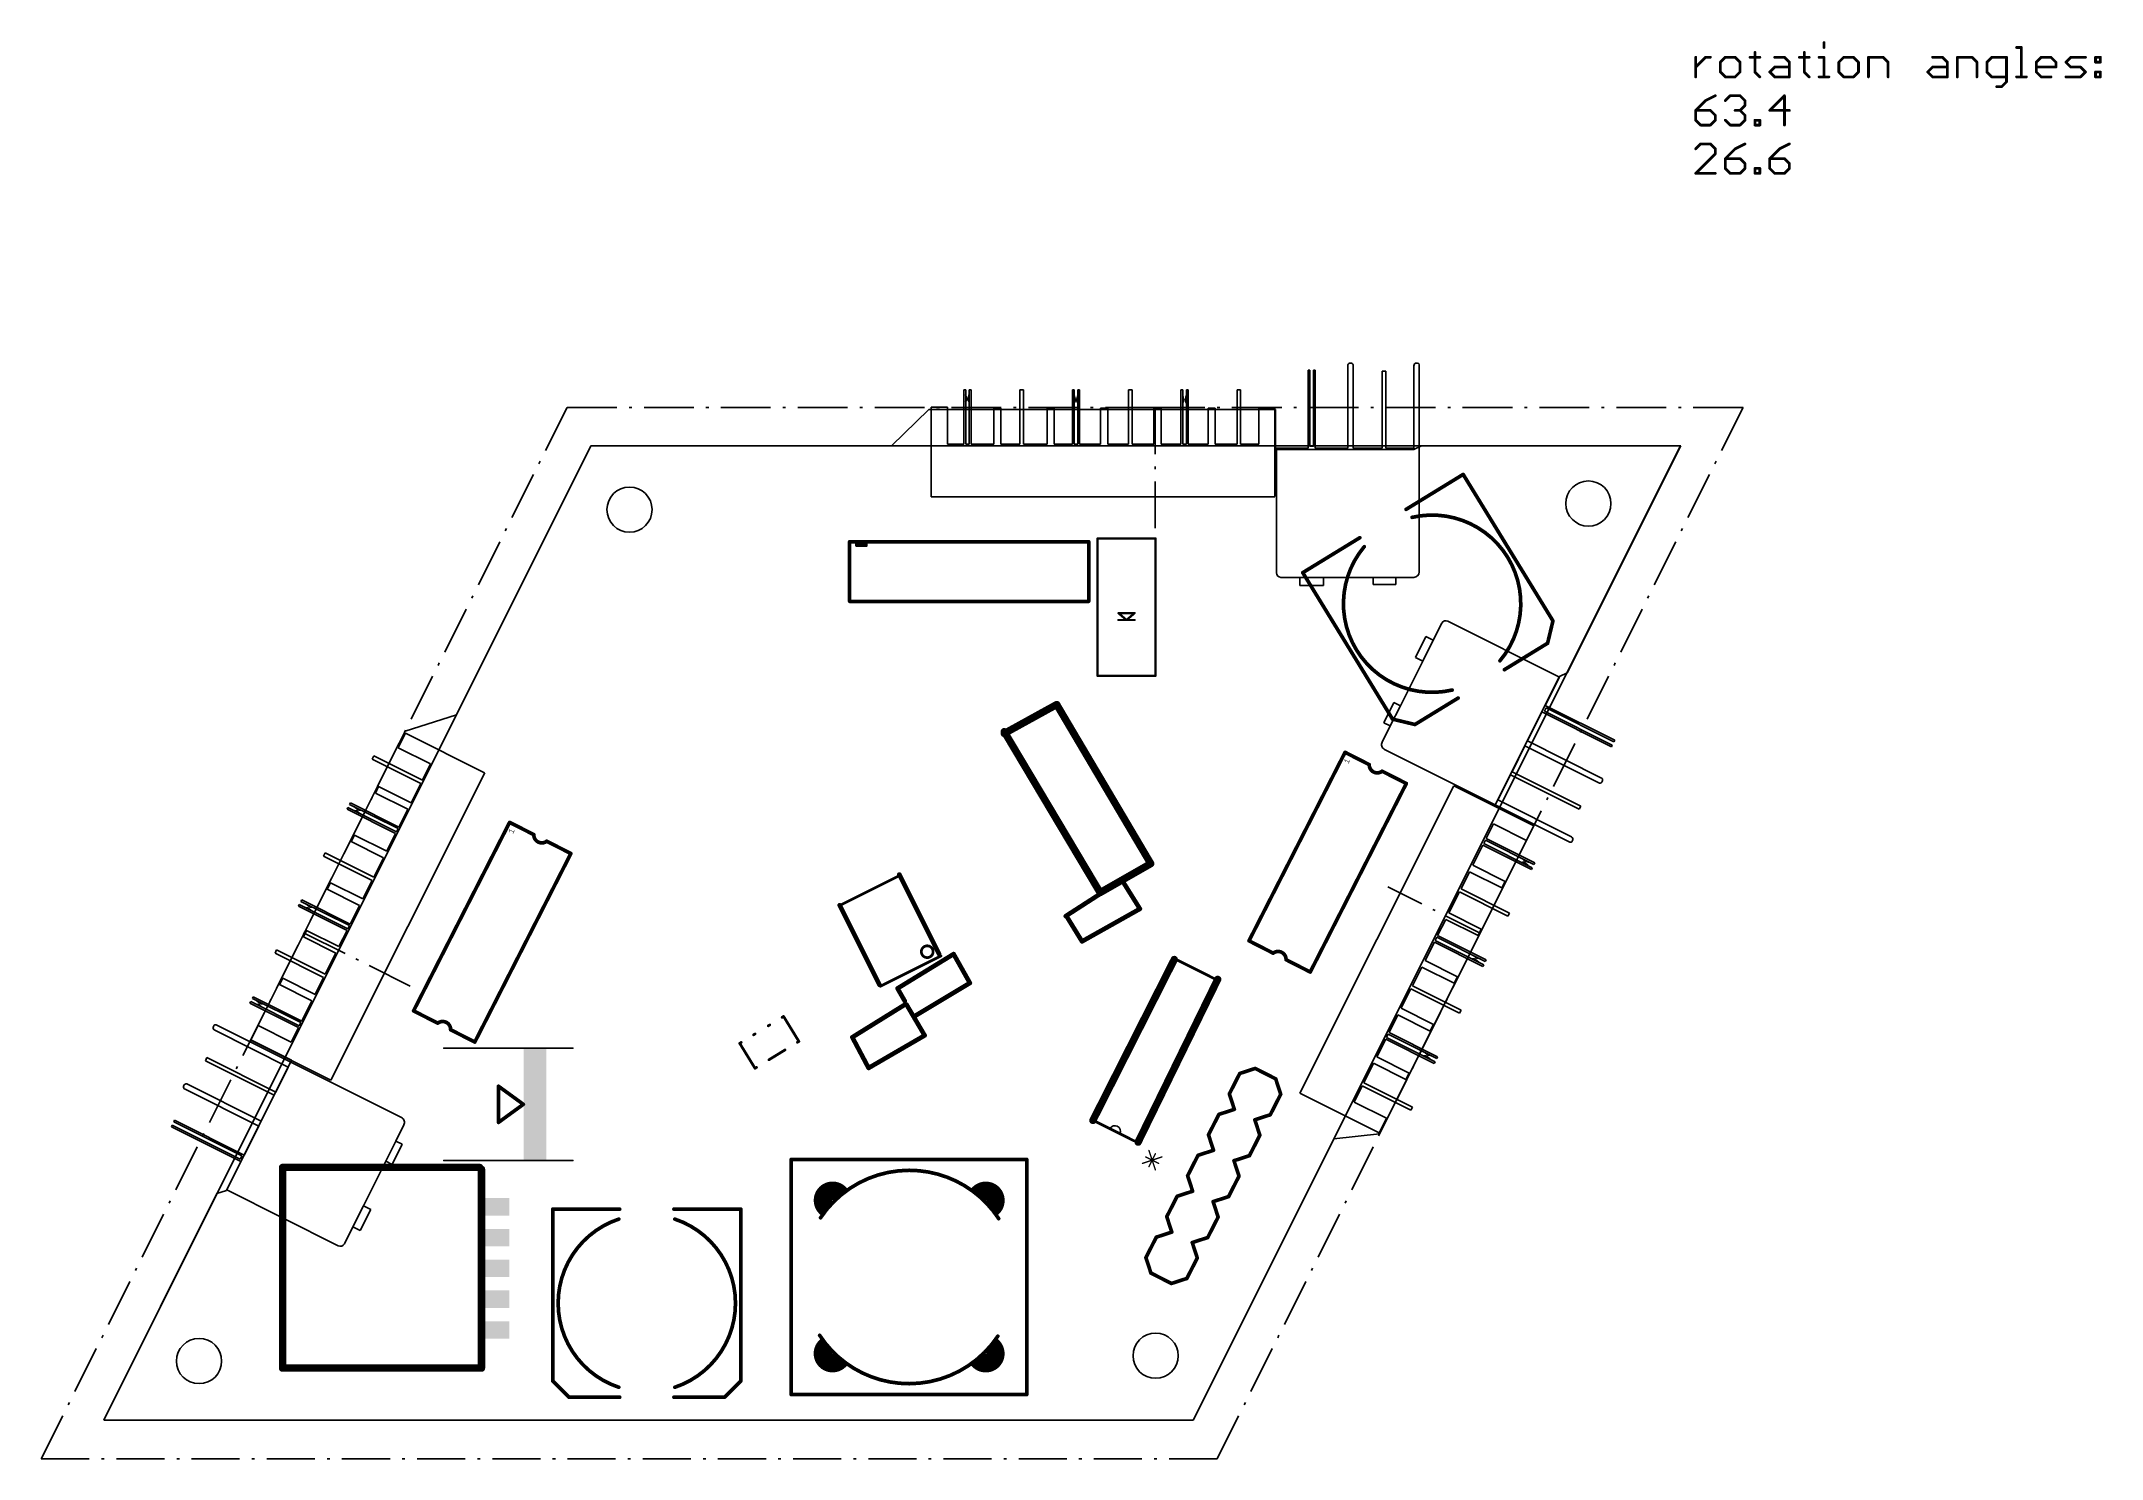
# Model space of a CAD drawing. Extents: x -3 to 110, y -2 to 76.
import ezdxf

# ---------------------------------------------------------------- set-up
doc = ezdxf.new("R2010")
doc.units = 0
for name, color, linetype in [('20', 7, 'CONTINUOUS'), ('21', 253, 'CONTINUOUS'), ('22', 253, 'CONTINUOUS'), ('255', 6, 'CONTINUOUS'), ('46', 140, 'CONTINUOUS')]:
    doc.layers.add(name, color=color, linetype=linetype)

# ---------------------------------------------------------------- blocks, each defined once
blk = doc.blocks.new('RECT')
blk.add_solid([(-0.5, -0.5), (0.5, -0.5), (-0.5, 0.5), (0.5, 0.5)])

msp = doc.modelspace()

# ---------------------------------------------------------------- linework, layer by layer
at = {"layer": '20'}
for p, q in [((45.625, 55.925), (43.575, 53.9)), ((64.8, 55.925), (45.625, 55.925)), ((64.8, 53.7), (64.8, 55.925)), ((26.95, 53.9), (19.525, 39.025)), ((43.575, 53.9), (26.95, 53.9)), ((72.45, 53.7), (64.8, 53.7)), ((72.875, 53.9), (72.45, 53.7)), ((87.2, 53.9), (72.875, 53.9)), ((80.925, 41.35), (87.2, 53.9)), ((76.9, 33.975), (80.5, 41.15)), ((80.5, 41.15), (80.925, 41.35)), ((19.525, 39.025), (16.675, 38.125)), ((16.675, 38.125), (8.15, 21.05)), ((79.075, 32.9), (76.9, 33.975)), ((70.55, 15.85), (79.075, 32.9)), ((8.15, 21.05), (10.4, 19.925)), ((10.4, 19.925), (6.8, 12.725)), ((60.25, 0.025), (68.025, 15.575)), ((68.025, 15.575), (70.55, 15.85)), ((6.275, 12.55), (0.025, 0.025)), ((6.8, 12.725), (6.275, 12.55)), ((0.025, 0.025), (60.25, 0.025))]:
    msp.add_line(p, q, dxfattribs=at)
for centre in [(29.0824, 50.3781), (82.0926, 50.7147), (58.1687, 3.5893), (5.2844, 3.2924)]:
    msp.add_circle(centre, 1.25, dxfattribs=at)
at = {"layer": '21'}
for p, q in [((53.6632, 56.6924), (53.7132, 56.4924)), ((53.8632, 56.6924), (53.8132, 56.4924)), ((11.1901, 28.5752), (11.3465, 28.4409)), ((11.1005, 28.3963), (11.3018, 28.3515)), ((76.0326, 25.3502), (75.8761, 25.4845)), ((76.1221, 25.529), (75.9209, 25.5739))]:
    msp.add_line(p, q, dxfattribs=at)
for points, const_width in [([(72.0153, 50.3937), (75.1701, 52.3269)], 0.2032), ([(75.1701, 52.3269), (80.1338, 44.2269)], 0.2032), ([(41.253, 45.3056), (41.253, 48.6056)], 0.2032), ([(54.468, 48.6056), (41.253, 48.6056)], 0.2032), ([(41.653, 48.4056), (41.653, 48.5556)], 0.2032), ([(41.653, 48.4056), (42.153, 48.4056)], 0.2032), ([(42.153, 48.4056), (42.153, 48.5556)], 0.2032), ([(54.468, 48.6056), (54.468, 45.3056)], 0.2032), ([(54.9592, 41.1836), (54.9592, 48.7886)], 0.127), ([(54.9592, 48.7886), (55.1652, 48.7886)], 0.127), ([(55.1652, 48.7886), (55.2227, 48.7886)], 0.127), ([(55.1652, 48.7886), (58.1592, 48.7886)], 0.127), ([(58.1592, 48.7886), (58.1592, 41.1836)], 0.127), ([(66.3026, 46.893), (69.4574, 48.8262)], 0.2032), ([(71.2663, 38.7929), (66.3026, 46.893)], 0.2032), ([(54.468, 45.3056), (41.253, 45.3056)], 0.2032), ([(57.0037, 44.6551), (56.1147, 44.6551)], 0.127), ([(56.1147, 44.6551), (56.5592, 44.2741)], 0.127), ([(56.5592, 44.2741), (57.0037, 44.6551)], 0.127), ([(57.0037, 44.2741), (56.1147, 44.2741)], 0.127), ([(80.1338, 44.2269), (79.8367, 42.9892)], 0.2032), ([(79.8367, 42.9892), (77.4493, 41.5262)], 0.2032), ([(57.7052, 41.1836), (54.9592, 41.1836)], 0.127), ([(57.9532, 41.1836), (57.7052, 41.1836)], 0.127), ([(58.1592, 41.1836), (57.7052, 41.1836)], 0.127), ([(74.8913, 39.9587), (72.504, 38.4958)], 0.2032), ([(52.7, 39.6), (49.8, 38)], 0.4064), ([(57.9, 30.8), (52.7, 39.6)], 0.4064), ([(72.504, 38.4958), (71.2663, 38.7929)], 0.2032), ([(49.8, 38.1), (55.1, 29.2)], 0.4064), ([(68.6412, 36.9573), (63.3295, 26.5325)], 0.2032), ([(69.9777, 36.2763), (68.6412, 36.9573)], 0.2032), ([(68.6566, 36.4243), (68.6158, 36.5497)], 0.0254), ([(68.6158, 36.5497), (68.865, 36.4227)], 0.0254), ([(68.8227, 36.3397), (68.9073, 36.5058)], 0.0254), ([(66.7154, 24.8074), (72.027, 35.2321)], 0.2032), ([(72.027, 35.2321), (70.6905, 35.9131)], 0.2032), ([(22.4558, 33.0849), (17.1441, 22.6601)], 0.2032), ([(23.7923, 32.4039), (22.4558, 33.0849)], 0.2032), ([(22.4711, 32.5519), (22.4304, 32.6772)], 0.0254), ([(22.4304, 32.6772), (22.6795, 32.5503)], 0.0254), ([(22.6372, 32.4672), (22.7219, 32.6333)], 0.0254), ([(25.8416, 31.3597), (24.5051, 32.0407)], 0.2032), ([(20.5299, 20.9349), (25.8416, 31.3597)], 0.2032), ([(55.1, 29.2), (57.9, 30.8)], 0.4064), ([(40.7094, 28.4883), (44.0624, 30.1674)], 0.1524), ([(44, 30.2), (46.2, 25.8)], 0.254), ([(56.3, 29.9), (53.2, 27.9)], 0.254), ([(57.3, 28.3), (56.3, 29.9)], 0.254), ([(40.7, 28.5), (42.9, 24.1)], 0.254), ([(53.3, 27.8), (54.1, 26.5)], 0.254), ([(54.1, 26.5), (57.3, 28.3)], 0.254), ([(63.3295, 26.5325), (64.666, 25.8515)], 0.2032), ([(46.3012, 25.6966), (42.9481, 24.0175)], 0.1524), ([(43.9, 23.9), (47, 25.8)], 0.254), ([(47, 25.8), (47.9, 24.2)], 0.254), ([(59.2, 25.5), (54.7, 16.6)], 0.4064), ([(61.4403, 24.4286), (59.3735, 25.4635)], 0.1524), ([(65.3788, 25.4884), (66.7154, 24.8074)], 0.2032), ([(44.3, 23.2), (43.9, 23.9)], 0.254), ([(47.9, 24.2), (44.9, 22.4)], 0.254), ([(61.6, 24.4), (57.2, 15.4)], 0.4064), ([(44.3, 23), (41.4, 21.2)], 0.254), ([(45.4, 21.3), (44.4, 23)], 0.254), ([(17.1441, 22.6601), (18.4806, 21.9791)], 0.2032), ([(19.1934, 21.6159), (20.5299, 20.9349)], 0.2032), ([(36.7529, 21.8309), (36.8331, 21.8801)], 0.1524), ([(37.5203, 22.3012), (37.6004, 22.3503)], 0.1524), ([(37.6004, 22.3503), (38.4469, 20.969)], 0.1524), ([(25.944, 20.5953), (18.8228, 20.5953)], 0.1016), ([(35.1755, 20.8643), (35.2557, 20.9134)], 0.1524), ([(36.022, 19.483), (35.1755, 20.8643)], 0.1524), ([(35.9429, 21.3346), (36.0231, 21.3837)], 0.1524), ([(37.6795, 20.4988), (36.7894, 19.9533)], 0.1524), ([(38.4469, 20.969), (38.3667, 20.9199)], 0.1524), ([(41.4, 21.2), (42.3, 19.5)], 0.254), ([(42.3, 19.5), (45.4, 21.3)], 0.254), ([(36.1021, 19.5322), (36.022, 19.483)], 0.1524), ([(62.8202, 19.1978), (63.6743, 19.4753)], 0.2032), ([(63.6743, 19.4753), (64.8059, 18.8987)], 0.2032), ([(23.2134, 17.4903), (21.8404, 18.4903)], 0.2032), ([(21.8404, 18.4903), (21.8404, 16.4903)], 0.2032), ([(62.2436, 18.0662), (62.8202, 19.1978)], 0.2032), ([(64.8059, 18.8987), (65.0834, 18.0447)], 0.2032), ([(21.8404, 16.4903), (23.2134, 17.4903)], 0.2032), ([(61.6671, 16.9346), (62.5211, 17.2122)], 0.2032), ([(62.5211, 17.2122), (62.2436, 18.0662)], 0.2032), ([(65.0834, 18.0447), (64.5068, 16.9131)], 0.2032), ([(54.8925, 16.5152), (55.642, 16.1399)], 0.1524), ([(55.642, 16.1399), (56.1871, 15.8669)], 0.1524), ([(61.0905, 15.8031), (61.6671, 16.9346)], 0.2032), ([(64.5068, 16.9131), (63.6527, 16.6356)], 0.2032), ([(63.6527, 16.6356), (63.9302, 15.7815)], 0.2032), ([(56.1871, 15.8669), (56.9593, 15.4803)], 0.1524), ([(58.1544, 13.8676), (57.7988, 14.9365)], 0.0762), ([(60.5139, 14.6715), (61.368, 14.949)], 0.2032), ([(61.0905, 15.8031), (61.368, 14.949)], 0.2032), ([(63.9302, 15.7815), (63.3537, 14.6499)], 0.2032), ([(20.8, 14), (9.9, 14)], 0.4064), ([(9.9, 14), (9.9, 2.9)], 0.4064), ([(25.944, 14.3853), (18.8228, 14.3853)], 0.1016), ([(20.9, 2.9), (20.9, 13.9)], 0.4064), ([(58.5111, 14.5799), (57.4422, 14.2243)], 0.0762), ([(58.3327, 14.2238), (57.6205, 14.5804)], 0.0762), ([(58.155, 14.7582), (57.7983, 14.046)], 0.0762), ([(59.9374, 13.5399), (60.5139, 14.6715)], 0.2032), ([(62.4996, 14.3724), (63.3537, 14.6499)], 0.2032), ([(62.4996, 14.3724), (62.7771, 13.5184)], 0.2032), ([(20.8506, 13.5086), (20.8506, 3.3206)], 0.2032), ([(59.3608, 12.4083), (60.2149, 12.6858)], 0.2032), ([(60.2149, 12.6858), (59.9374, 13.5399)], 0.2032), ([(62.7771, 13.5184), (62.2005, 12.3868)], 0.2032), ([(24.839, 2.1926), (24.839, 11.6926)], 0.2032), ([(24.839, 11.6926), (28.539, 11.6926)], 0.2032), ([(31.539, 11.6926), (35.239, 11.6926)], 0.2032), ([(35.239, 11.6926), (35.239, 2.1926)], 0.2032), ([(58.7842, 11.2768), (59.3608, 12.4083)], 0.2032), ([(62.2005, 12.3868), (61.3465, 12.1093)], 0.2032), ([(61.3465, 12.1093), (61.624, 11.2552)], 0.2032), ([(58.2077, 10.1452), (59.0617, 10.4227)], 0.2032), ([(59.0617, 10.4227), (58.7842, 11.2768)], 0.2032), ([(61.624, 11.2552), (61.0474, 10.1236)], 0.2032), ([(57.6311, 9.0136), (58.2077, 10.1452)], 0.2032), ([(57.6311, 9.0136), (57.9086, 8.1595)], 0.2032), ([(61.0474, 10.1236), (60.1933, 9.8461)], 0.2032), ([(60.1933, 9.8461), (60.4708, 8.992)], 0.2032), ([(57.9086, 8.1595), (59.0402, 7.583)], 0.2032), ([(60.4708, 8.992), (59.8943, 7.8605)], 0.2032), ([(59.0402, 7.583), (59.8943, 7.8605)], 0.2032), ([(9.9, 2.9), (20.9, 2.9)], 0.4064), ([(25.739, 1.2926), (24.839, 2.1926)], 0.2032), ([(35.239, 2.1926), (34.339, 1.2926)], 0.2032), ([(28.539, 1.2926), (25.739, 1.2926)], 0.2032), ([(34.339, 1.2926), (31.539, 1.2926)], 0.2032)]:
    msp.add_lwpolyline(points, dxfattribs=dict(at, const_width=const_width))
for points, const_width in [([(75.2134, 52.3535, 1), (75.1267, 52.3004)], 0.1016), ([(75.1966, 52.2836, 1), (75.1435, 52.3703)], 0.1016), ([(71.9887, 50.437, 1), (72.0418, 50.3504)], 0.1016), ([(77.2045, 42.0213, 0.7208), (72.3453, 49.9509)], 0.2032), ([(72.3338, 50.0004, 1), (72.3568, 49.9014)], 0.1016), ([(41.3038, 48.6056, 1), (41.2022, 48.6056)], 0.1016), ([(41.253, 48.6564, 1), (41.253, 48.5548)], 0.1016), ([(41.7038, 48.5556, 1), (41.6022, 48.5556)], 0.1016), ([(41.653, 48.4564, 1), (41.653, 48.3548)], 0.1016), ([(41.6022, 48.4056, 1), (41.7038, 48.4056)], 0.1016), ([(42.2038, 48.5556, 1), (42.1022, 48.5556)], 0.1016), ([(42.1022, 48.4056, 1), (42.2038, 48.4056)], 0.1016), ([(42.153, 48.3548, 1), (42.153, 48.4564)], 0.1016), ([(54.5188, 48.6056, 1), (54.4172, 48.6056)], 0.1016), ([(54.468, 48.5548, 1), (54.468, 48.6564)], 0.1016), ([(54.9909, 48.7886, 1), (54.9274, 48.7886)], 0.0635), ([(54.9592, 48.8204, 1), (54.9592, 48.7569)], 0.0635), ([(55.1652, 48.8204, 1), (55.1652, 48.7569)], 0.0635), ([(55.1652, 48.8204, 1), (55.1652, 48.7569)], 0.0635), ([(55.1652, 48.7569, 1), (55.1652, 48.8204)], 0.0635), ([(55.2227, 48.7569, 1), (55.2227, 48.8204)], 0.0635), ([(58.1909, 48.7886, 1), (58.1274, 48.7886)], 0.0635), ([(58.1592, 48.7569, 1), (58.1592, 48.8204)], 0.0635), ([(69.7021, 48.3311, 0.7208), (74.5613, 40.4016)], 0.2032), ([(69.4839, 48.7829, 1), (69.4308, 48.8695)], 0.1016), ([(69.741, 48.2984, 1), (69.6632, 48.3638)], 0.1016), ([(66.3459, 46.9195, 1), (66.2593, 46.8664)], 0.1016), ([(66.2761, 46.9363, 1), (66.3291, 46.8496)], 0.1016), ([(41.253, 45.3564, 1), (41.253, 45.2548)], 0.1016), ([(41.2022, 45.3056, 1), (41.3038, 45.3056)], 0.1016), ([(54.4172, 45.3056, 1), (54.5188, 45.3056)], 0.1016), ([(54.468, 45.2548, 1), (54.468, 45.3564)], 0.1016), ([(56.1147, 44.6869, 1), (56.1147, 44.6234)], 0.0635), ([(56.1353, 44.6792, 1), (56.094, 44.631)], 0.0635), ([(57.0243, 44.631, 1), (56.983, 44.6792)], 0.0635), ([(57.0037, 44.6234, 1), (57.0037, 44.6869)], 0.0635), ([(56.1147, 44.3059, 1), (56.1147, 44.2424)], 0.0635), ([(56.5385, 44.2982, 1), (56.5798, 44.25)], 0.0635), ([(56.5385, 44.25, 1), (56.5798, 44.2982)], 0.0635), ([(57.0037, 44.2424, 1), (57.0037, 44.3059)], 0.0635), ([(80.1832, 44.215, 1), (80.0844, 44.2387)], 0.1016), ([(80.0905, 44.2003, 1), (80.1771, 44.2534)], 0.1016), ([(79.7873, 43.0011, 1), (79.8861, 42.9774)], 0.1016), ([(79.8632, 42.9459, 1), (79.8101, 43.0326)], 0.1016), ([(54.9274, 41.1836, 1), (54.9909, 41.1836)], 0.0635), ([(54.9592, 41.2154, 1), (54.9592, 41.1518)], 0.0635), ([(57.7052, 41.2154, 1), (57.7052, 41.1518)], 0.0635), ([(57.7052, 41.2154, 1), (57.7052, 41.1518)], 0.0635), ([(57.7052, 41.1518, 1), (57.7052, 41.2154)], 0.0635), ([(57.9532, 41.1518, 1), (57.9532, 41.2154)], 0.0635), ([(58.1274, 41.1836, 1), (58.1909, 41.1836)], 0.0635), ([(58.1592, 41.1518, 1), (58.1592, 41.2154)], 0.0635), ([(77.1656, 42.054, 1), (77.2434, 41.9886)], 0.1016), ([(77.4227, 41.5696, 1), (77.4758, 41.4829)], 0.1016), ([(74.5728, 40.3521, 1), (74.5499, 40.4511)], 0.1016), ([(74.9179, 39.9154, 1), (74.8648, 40.0021)], 0.1016), ([(52.7875, 39.6517, 1), (52.6125, 39.5483)], 0.2032), ([(52.7491, 39.511, 1), (52.6509, 39.689)], 0.2032), ([(71.2782, 38.8423, 1), (71.2545, 38.7435)], 0.1016), ([(71.223, 38.7663, 1), (71.3096, 38.8194)], 0.1016), ([(49.8873, 38.152, 1), (49.7127, 38.048)], 0.2032), ([(49.7509, 38.089, 1), (49.8491, 37.911)], 0.2032), ([(72.4774, 38.5391, 1), (72.5305, 38.4524)], 0.1016), ([(72.4921, 38.4464, 1), (72.5158, 38.5451)], 0.1016), ([(68.6643, 37.0026, 1), (68.6182, 36.912)], 0.1016), ([(68.6865, 36.9342, 1), (68.596, 36.9804)], 0.1016), ([(68.6219, 36.5516, 1), (68.6098, 36.5477)], 0.0127), ([(68.6187, 36.5553, 1), (68.613, 36.544)], 0.0127), ([(68.913, 36.5029, 1), (68.9017, 36.5086)], 0.0127), ([(68.6505, 36.4223, 1), (68.6626, 36.4262)], 0.0127), ([(68.817, 36.3425, 1), (68.8283, 36.3368)], 0.0127), ([(68.8621, 36.417, 1), (68.8679, 36.4284)], 0.0127), ([(69.9777, 36.2763, 0.6321), (70.6905, 35.9131)], 0.2032), ([(70.0285, 36.2749, 1), (69.927, 36.2777)], 0.1016), ([(69.9547, 36.2311, 1), (70.0008, 36.3216)], 0.1016), ([(70.7136, 35.9584, 1), (70.6675, 35.8679)], 0.1016), ([(70.7215, 35.8729, 1), (70.6595, 35.9534)], 0.1016), ([(72.0723, 35.2091, 1), (71.9818, 35.2552)], 0.1016), ([(72.004, 35.1869, 1), (72.0501, 35.2774)], 0.1016), ([(22.4788, 33.1301, 1), (22.4327, 33.0396)], 0.1016), ([(22.501, 33.0618, 1), (22.4105, 33.1079)], 0.1016), ([(22.4364, 32.6792, 1), (22.4243, 32.6753)], 0.0127), ([(22.4333, 32.6829, 1), (22.4275, 32.6716)], 0.0127), ([(22.4651, 32.5499, 1), (22.4772, 32.5538)], 0.0127), ([(22.6316, 32.4701, 1), (22.6429, 32.4643)], 0.0127), ([(22.6767, 32.5446, 1), (22.6824, 32.5559)], 0.0127), ([(22.7275, 32.6304, 1), (22.7162, 32.6362)], 0.0127), ([(23.7923, 32.4039, 0.6321), (24.5051, 32.0407)], 0.2032), ([(23.8431, 32.4025, 1), (23.7415, 32.4053)], 0.1016), ([(23.7692, 32.3586, 1), (23.8153, 32.4492)], 0.1016), ([(24.5281, 32.086, 1), (24.482, 31.9954)], 0.1016), ([(24.5361, 32.0004, 1), (24.4741, 32.0809)], 0.1016), ([(25.8869, 31.3366, 1), (25.7963, 31.3828)], 0.1016), ([(25.8185, 31.3144, 1), (25.8647, 31.405)], 0.1016), ([(57.8125, 30.7483, 1), (57.9875, 30.8517)], 0.2032), ([(57.9504, 30.7118, 1), (57.8496, 30.8882)], 0.2032), ([(44.0568, 30.2284, 1), (43.9432, 30.1716)], 0.127), ([(44.0795, 30.1333, 1), (44.0454, 30.2014)], 0.0762), ([(56.3538, 29.9337, 1), (56.2462, 29.8663)], 0.127), ([(56.3344, 29.8466, 1), (56.2656, 29.9534)], 0.127), ([(40.7568, 28.5284, 1), (40.6432, 28.4716)], 0.127), ([(40.6923, 28.5223, 1), (40.7264, 28.4542)], 0.0762), ([(55.0496, 29.2882, 1), (55.1504, 29.1118)], 0.2032), ([(55.0127, 29.148, 1), (55.1873, 29.252)], 0.2032), ([(53.1656, 27.9534, 1), (53.2344, 27.8466)], 0.127), ([(53.3541, 27.8333, 1), (53.2459, 27.7667)], 0.127), ([(57.2462, 28.2663, 1), (57.3538, 28.3337)], 0.127), ([(57.3311, 28.2447, 1), (57.2689, 28.3553)], 0.127), ([(45.5408, 25.6059, 1), (45.5408, 26.2559, 1), (45.5408, 25.6059)], 0.1524), ([(54.0689, 26.5553, 1), (54.1311, 26.4447)], 0.127), ([(54.0459, 26.4667, 1), (54.1541, 26.5333)], 0.127), ([(63.3526, 26.5778, 1), (63.3065, 26.4873)], 0.1016), ([(63.2843, 26.5556, 1), (63.3748, 26.5095)], 0.1016), ([(46.1432, 25.7716, 1), (46.2568, 25.8284)], 0.127), ([(46.3183, 25.6625, 1), (46.2842, 25.7306)], 0.0762), ([(47.0553, 25.8311, 1), (46.9447, 25.7689)], 0.127), ([(47.0332, 25.7459, 1), (46.9668, 25.8541)], 0.127), ([(59.2907, 25.4542, 1), (59.1093, 25.5458)], 0.2032), ([(59.3906, 25.4976, 1), (59.3565, 25.4295)], 0.0762), ([(65.3788, 25.4884, 0.6321), (64.666, 25.8515)], 0.2032), ([(64.6351, 25.8918, 1), (64.697, 25.8113)], 0.1016), ([(64.643, 25.8063, 1), (64.6891, 25.8968)], 0.1016), ([(65.4019, 25.5336, 1), (65.3558, 25.4431)], 0.1016), ([(65.3281, 25.4898, 1), (65.4296, 25.4869)], 0.1016), ([(42.8432, 24.0716, 1), (42.9568, 24.1284)], 0.127), ([(42.9311, 24.0516, 1), (42.9652, 23.9834)], 0.0762), ([(43.9551, 23.9315, 1), (43.8449, 23.8685)], 0.127), ([(43.8668, 23.9541, 1), (43.9332, 23.8459)], 0.127), ([(47.8447, 24.1689, 1), (47.9553, 24.2311)], 0.127), ([(47.9327, 24.1455, 1), (47.8673, 24.2545)], 0.127), ([(61.4232, 24.3945, 1), (61.4573, 24.4627)], 0.0762), ([(61.6913, 24.3554, 1), (61.5087, 24.4446)], 0.2032), ([(66.6701, 24.8304, 1), (66.7606, 24.7843)], 0.1016), ([(66.6923, 24.7621, 1), (66.7384, 24.8526)], 0.1016), ([(44.2449, 23.1685, 1), (44.3551, 23.2315)], 0.127), ([(44.3335, 22.946, 1), (44.2665, 23.054)], 0.127), ([(44.4547, 23.0322, 1), (44.3453, 22.9678)], 0.127), ([(17.1671, 22.7054, 1), (17.121, 22.6148)], 0.1016), ([(17.0988, 22.6832, 1), (17.1893, 22.637)], 0.1016), ([(19.1934, 21.6159, 0.6321), (18.4806, 21.9791)], 0.2032), ([(18.4496, 22.0194, 1), (18.5116, 21.9389)], 0.1016), ([(18.4575, 21.9338, 1), (18.5036, 22.0244)], 0.1016), ([(19.2165, 21.6612, 1), (19.1703, 21.5707)], 0.1016), ([(19.1426, 21.6173, 1), (19.2442, 21.6145)], 0.1016), ([(36.733, 21.8634, 1), (36.7728, 21.7984)], 0.0762), ([(36.853, 21.8476, 1), (36.8132, 21.9125)], 0.0762), ([(37.5004, 22.3337, 1), (37.5402, 22.2687)], 0.0762), ([(37.6329, 22.3702, 1), (37.568, 22.3304)], 0.0762), ([(37.6203, 22.3178, 1), (37.5805, 22.3828)], 0.0762), ([(44.8673, 22.4545, 1), (44.9327, 22.3455)], 0.127), ([(18.8228, 20.6207, 1), (18.8228, 20.5699)], 0.0508), ([(20.4846, 20.958, 1), (20.5752, 20.9119)], 0.1016), ([(20.5068, 20.8897, 1), (20.553, 20.9802)], 0.1016), ([(25.944, 20.5699, 1), (25.944, 20.6207)], 0.0508), ([(35.208, 20.8842, 1), (35.143, 20.8444)], 0.0762), ([(35.1556, 20.8968, 1), (35.1954, 20.8318)], 0.0762), ([(35.2756, 20.8809, 1), (35.2358, 20.9459)], 0.0762), ([(35.923, 21.367, 1), (35.9628, 21.3021)], 0.0762), ([(36.043, 21.3512, 1), (36.0031, 21.4162)], 0.0762), ([(37.6994, 20.4663, 1), (37.6596, 20.5313)], 0.0762), ([(38.3468, 20.9524, 1), (38.3866, 20.8874)], 0.0762), ([(38.4144, 20.9491, 1), (38.4794, 20.9889)], 0.0762), ([(38.4668, 20.9365, 1), (38.427, 21.0015)], 0.0762), ([(41.4561, 21.2297, 1), (41.3439, 21.1703)], 0.127), ([(41.3665, 21.254, 1), (41.4335, 21.146)], 0.127), ([(45.3453, 21.2678, 1), (45.4547, 21.3322)], 0.127), ([(45.4319, 21.2451, 1), (45.3681, 21.3549)], 0.127), ([(36.0021, 19.5155, 1), (36.0419, 19.4505)], 0.0762), ([(35.9895, 19.4631, 1), (36.0545, 19.5029)], 0.0762), ([(36.122, 19.4997, 1), (36.0822, 19.5646)], 0.0762), ([(36.7694, 19.9858, 1), (36.8093, 19.9208)], 0.0762), ([(42.2681, 19.5549, 1), (42.3319, 19.4451)], 0.127), ([(42.2439, 19.4703, 1), (42.3561, 19.5297)], 0.127), ([(63.6973, 19.5206, 1), (63.6512, 19.43)], 0.1016), ([(63.69, 19.427, 1), (63.6586, 19.5236)], 0.1016), ([(21.8703, 18.5314, 1), (21.8104, 18.4493)], 0.1016), ([(21.8912, 18.4903, 1), (21.7896, 18.4903)], 0.1016), ([(62.8045, 19.2461, 1), (62.8359, 19.1495)], 0.1016), ([(62.8655, 19.1747, 1), (62.7749, 19.2209)], 0.1016), ([(64.8542, 18.9144, 1), (64.7575, 18.883)], 0.1016), ([(64.7828, 18.8535, 1), (64.8289, 18.944)], 0.1016), ([(23.2433, 17.4493, 1), (23.1834, 17.5314)], 0.1016), ([(23.1834, 17.4493, 1), (23.2433, 17.5314)], 0.1016), ([(62.292, 18.0819, 1), (62.1953, 18.0505)], 0.1016), ([(62.1984, 18.0893, 1), (62.2889, 18.0432)], 0.1016), ([(62.4728, 17.1965, 1), (62.5695, 17.2279)], 0.1016), ([(62.5368, 17.1638, 1), (62.5054, 17.2605)], 0.1016), ([(65.0351, 18.029, 1), (65.1317, 18.0604)], 0.1016), ([(65.1286, 18.0216, 1), (65.0381, 18.0677)], 0.1016), ([(21.8104, 16.5314, 1), (21.8703, 16.4493)], 0.1016), ([(21.7896, 16.4903, 1), (21.8912, 16.4903)], 0.1016), ([(54.6093, 16.6458, 1), (54.7907, 16.5542)], 0.2032), ([(54.9096, 16.5493, 1), (54.8755, 16.4811)], 0.0762), ([(55.6591, 16.174, 1), (55.6249, 16.1058)], 0.0762), ([(55.6249, 16.1058, 1), (55.6591, 16.174)], 0.0762), ([(61.6514, 16.983, 1), (61.6828, 16.8863)], 0.1016), ([(61.7123, 16.9116, 1), (61.6218, 16.9577)], 0.1016), ([(63.701, 16.6513, 1), (63.6044, 16.6199)], 0.1016), ([(63.637, 16.6839, 1), (63.6684, 16.5873)], 0.1016), ([(64.4615, 16.9362, 1), (64.5521, 16.89)], 0.1016), ([(64.5225, 16.8648, 1), (64.4911, 16.9614)], 0.1016), ([(56.2041, 15.901, 1), (56.17, 15.8329)], 0.0762), ([(56.17, 15.8329, 1), (56.2041, 15.901)], 0.0762), ([(56.9422, 15.4462, 1), (56.9763, 15.5143)], 0.0762), ([(57.1087, 15.4446, 1), (57.2913, 15.3554)], 0.2032), ([(57.8169, 14.9426, 1), (57.7808, 14.9305)], 0.0381), ([(61.1388, 15.8188, 1), (61.0422, 15.7874)], 0.1016), ([(61.0452, 15.8261, 1), (61.1358, 15.78)], 0.1016), ([(61.3197, 14.9333, 1), (61.4163, 14.9647)], 0.1016), ([(61.3837, 14.9007, 1), (61.3523, 14.9973)], 0.1016), ([(63.8819, 15.7658, 1), (63.9785, 15.7972)], 0.1016), ([(63.9755, 15.7584, 1), (63.885, 15.8046)], 0.1016), ([(9.9, 14.1016, 1), (9.9, 13.8984)], 0.2032), ([(10.0016, 14, 1), (9.7984, 14)], 0.2032), ([(18.8228, 14.4107, 1), (18.8228, 14.3599)], 0.0508), ([(21.0016, 13.9, 1), (20.7984, 13.9)], 0.2032), ([(20.8, 13.8984, 1), (20.8, 14.1016)], 0.2032), ([(25.944, 14.3599, 1), (25.944, 14.4107)], 0.0508), ([(57.4362, 14.2424, 1), (57.4482, 14.2062)], 0.0381), ([(57.629, 14.5975, 1), (57.612, 14.5634)], 0.0381), ([(57.7813, 14.0545, 1), (57.8153, 14.0374)], 0.0381), ([(58.1363, 13.8616, 1), (58.1725, 13.8737)], 0.0381), ([(58.172, 14.7497, 1), (58.1379, 14.7667)], 0.0381), ([(58.3242, 14.2067, 1), (58.3413, 14.2408)], 0.0381), ([(58.5171, 14.5618, 1), (58.5051, 14.598)], 0.0381), ([(60.4982, 14.7198, 1), (60.5296, 14.6232)], 0.1016), ([(60.5592, 14.6484, 1), (60.4687, 14.6946)], 0.1016), ([(62.5479, 14.3881, 1), (62.4513, 14.3567)], 0.1016), ([(62.4839, 14.4207, 1), (62.5153, 14.3241)], 0.1016), ([(63.3084, 14.673, 1), (63.3989, 14.6269)], 0.1016), ([(63.3694, 14.6016, 1), (63.338, 14.6982)], 0.1016), ([(20.9014, 13.5086, 1), (20.7998, 13.5086)], 0.1016), ([(59.8921, 13.563, 1), (59.9826, 13.5168)], 0.1016), ([(59.9857, 13.5556, 1), (59.8891, 13.5242)], 0.1016), ([(60.1666, 12.6701, 1), (60.2632, 12.7015)], 0.1016), ([(60.2306, 12.6375, 1), (60.1992, 12.7342)], 0.1016), ([(62.7288, 13.5027, 1), (62.8254, 13.5341)], 0.1016), ([(62.8224, 13.4953, 1), (62.7318, 13.5414)], 0.1016), ([(24.8898, 11.6926, 1), (24.7882, 11.6926)], 0.1016), ([(24.839, 11.7434, 1), (24.839, 11.6418)], 0.1016), ([(28.539, 11.6418, 1), (28.539, 11.7434)], 0.1016), ([(31.539, 11.7434, 1), (31.539, 11.6418)], 0.1016), ([(35.2898, 11.6926, 1), (35.1882, 11.6926)], 0.1016), ([(35.239, 11.6418, 1), (35.239, 11.7434)], 0.1016), ([(59.3451, 12.4566, 1), (59.3765, 12.36)], 0.1016), ([(59.4061, 12.3853, 1), (59.3155, 12.4314)], 0.1016), ([(61.3948, 12.125, 1), (61.2981, 12.0936)], 0.1016), ([(61.3308, 12.1576, 1), (61.3622, 12.061)], 0.1016), ([(62.1553, 12.4098, 1), (62.2458, 12.3637)], 0.1016), ([(62.2162, 12.3385, 1), (62.1848, 12.4351)], 0.1016), ([(28.489, 11.1425, 0.7208), (28.489, 1.8426)], 0.2032), ([(28.5051, 11.0944, 1), (28.473, 11.1907)], 0.1016), ([(31.589, 1.8426, 0.7208), (31.589, 11.1425)], 0.2032), ([(31.6051, 11.1907, 1), (31.573, 11.0944)], 0.1016), ([(58.8325, 11.2925, 1), (58.7359, 11.2611)], 0.1016), ([(58.739, 11.2998, 1), (58.8295, 11.2537)], 0.1016), ([(59.0134, 10.407, 1), (59.1101, 10.4384)], 0.1016), ([(59.0774, 10.3744, 1), (59.046, 10.471)], 0.1016), ([(61.5756, 11.2395, 1), (61.6723, 11.2709)], 0.1016), ([(61.6692, 11.2321, 1), (61.5787, 11.2783)], 0.1016), ([(57.6794, 9.0293, 1), (57.5828, 8.9979)], 0.1016), ([(58.192, 10.1935, 1), (58.2234, 10.0969)], 0.1016), ([(58.2529, 10.1221, 1), (58.1624, 10.1682)], 0.1016), ([(60.2416, 9.8618, 1), (60.145, 9.8304)], 0.1016), ([(60.1776, 9.8944, 1), (60.209, 9.7978)], 0.1016), ([(61.0021, 10.1467, 1), (61.0927, 10.1006)], 0.1016), ([(61.0631, 10.0753, 1), (61.0317, 10.1719)], 0.1016), ([(57.5858, 9.0367, 1), (57.6764, 8.9905)], 0.1016), ([(57.9317, 8.2048, 1), (57.8855, 8.1143)], 0.1016), ([(57.8603, 8.1438, 1), (57.9569, 8.1752)], 0.1016), ([(60.4225, 8.9763, 1), (60.5191, 9.0077)], 0.1016), ([(60.5161, 8.969, 1), (60.4256, 9.0151)], 0.1016), ([(59.0245, 7.6313, 1), (59.0559, 7.5346)], 0.1016), ([(59.0171, 7.5377, 1), (59.0632, 7.6282)], 0.1016), ([(59.849, 7.8835, 1), (59.9395, 7.8374)], 0.1016), ([(59.91, 7.8121, 1), (59.8786, 7.9088)], 0.1016), ([(9.9, 3.0016, 1), (9.9, 2.7984)], 0.2032), ([(9.7984, 2.9, 1), (10.0016, 2.9)], 0.2032), ([(20.7984, 2.9, 1), (21.0016, 2.9)], 0.2032), ([(20.7998, 3.3206, 1), (20.9014, 3.3206)], 0.1016), ([(20.9, 2.7984, 1), (20.9, 3.0016)], 0.2032), ([(24.875, 2.2285, 1), (24.8031, 2.1566)], 0.1016), ([(35.275, 2.1566, 1), (35.2031, 2.2285)], 0.1016), ([(24.7882, 2.1926, 1), (24.8898, 2.1926)], 0.1016), ([(25.739, 1.3434, 1), (25.739, 1.2418)], 0.1016), ([(25.7031, 1.2566, 1), (25.775, 1.3285)], 0.1016), ([(28.473, 1.7944, 1), (28.5051, 1.8907)], 0.1016), ([(28.539, 1.2418, 1), (28.539, 1.3434)], 0.1016), ([(31.539, 1.3434, 1), (31.539, 1.2418)], 0.1016), ([(31.573, 1.8907, 1), (31.6051, 1.7944)], 0.1016), ([(34.3031, 1.3285, 1), (34.375, 1.2566)], 0.1016), ([(34.339, 1.2418, 1), (34.339, 1.3434)], 0.1016), ([(35.1882, 2.1926, 1), (35.2898, 2.1926)], 0.1016)]:
    msp.add_lwpolyline(points, format="xyb", dxfattribs=dict(at, const_width=const_width))
for centre, radius, start, end in [((53.5007, 56.4393), 0.219, 317.8913, 14.0362), ((54.0257, 56.4393), 0.219, 165.9638, 222.1087), ((11.2541, 28.1377), 0.219, 21.2915, 77.4364), ((11.4892, 28.6071), 0.219, 229.3638, 285.5088), ((75.7335, 25.3182), 0.219, 49.3638, 105.5088), ((75.9685, 25.7877), 0.219, 201.2915, 257.4364), ((55.9145, 16.0034), 0.3048, 333.4001, 153.4001)]:
    msp.add_arc(centre, radius, start, end, dxfattribs=at)
at = {"layer": '22'}
for p, q in [((68.7925, 53.7836), (68.7925, 58.3336)), ((68.8925, 58.4836), (68.9425, 58.4836)), ((69.0925, 58.3836), (69.0925, 53.7836)), ((72.4425, 53.7836), (72.4425, 58.3336)), ((72.5925, 58.4836), (72.6425, 58.4836)), ((72.7425, 46.9336), (72.7425, 58.3836)), ((47.6669, 56.9985), (47.5669, 56.9985)), ((47.5669, 56.9985), (47.5669, 53.9985)), ((47.6669, 53.9985), (47.6669, 56.9985)), ((47.9669, 56.9985), (47.8669, 56.9985)), ((47.8669, 56.9985), (47.8669, 53.9985)), ((47.9669, 53.9985), (47.9669, 56.9985)), ((50.8669, 56.9985), (50.6669, 56.9985)), ((50.6669, 56.9985), (50.6669, 53.9985)), ((50.8669, 53.9985), (50.8669, 56.9985)), ((53.6669, 56.9985), (53.5669, 56.9985)), ((53.5669, 56.9985), (53.5669, 53.9985)), ((53.6669, 53.9985), (53.6669, 56.9985)), ((53.9669, 56.9985), (53.8669, 56.9985)), ((53.8669, 56.9985), (53.8669, 53.9985)), ((53.9669, 53.9985), (53.9669, 56.9985)), ((56.8669, 56.9985), (56.6669, 56.9985)), ((56.6669, 56.9985), (56.6669, 53.9985)), ((56.8669, 53.9985), (56.8669, 56.9985)), ((59.6669, 56.9985), (59.5669, 56.9985)), ((59.5669, 56.9985), (59.5669, 53.9985)), ((59.6669, 53.9985), (59.6669, 56.9985)), ((59.9669, 56.9985), (59.8669, 56.9985)), ((59.8669, 56.9985), (59.8669, 53.9985)), ((59.9669, 53.9985), (59.9669, 56.9985)), ((62.8669, 56.9985), (62.6669, 56.9985)), ((62.6669, 56.9985), (62.6669, 53.9985)), ((62.8669, 53.9985), (62.8669, 56.9985)), ((66.6925, 58.0836), (66.5925, 58.0836)), ((66.5925, 58.0836), (66.5925, 53.7836)), ((66.6925, 53.8836), (66.6925, 58.0836)), ((66.9925, 58.0836), (66.8925, 58.0836)), ((66.8925, 58.0836), (66.8925, 53.8836)), ((66.9925, 53.7836), (66.9925, 58.0836)), ((70.8925, 58.0336), (70.6925, 58.0336)), ((70.6925, 58.0336), (70.6925, 53.7836)), ((70.8925, 53.7836), (70.8925, 58.0336)), ((45.7632, 51.0924), (45.7632, 56.0424)), ((45.7632, 56.0424), (46.6632, 56.0424)), ((46.6632, 56.0424), (46.6632, 53.9924)), ((47.6632, 56.7424), (47.7132, 56.5424)), ((47.8632, 56.7424), (47.8132, 56.5424)), ((49.6169, 55.9985), (49.2169, 55.9985)), ((49.2169, 55.9985), (49.2169, 53.9985)), ((49.6169, 53.9985), (49.6169, 55.9985)), ((52.5669, 55.9985), (52.1669, 55.9985)), ((52.1669, 55.9985), (52.1669, 53.9985)), ((52.5669, 53.9985), (52.5669, 55.9985)), ((55.5169, 55.9985), (55.1169, 55.9985)), ((55.1169, 55.9985), (55.1169, 53.9985)), ((55.5169, 53.9985), (55.5169, 55.9985)), ((58.0632, 53.9924), (58.0632, 55.9924)), ((58.0632, 55.9924), (58.4632, 55.9924)), ((58.4669, 53.9985), (58.4669, 55.9985)), ((59.6632, 56.6924), (59.7132, 56.4924)), ((59.8632, 56.6924), (59.8132, 56.4924)), ((61.4669, 55.9985), (61.0669, 55.9985)), ((61.0669, 55.9985), (61.0669, 53.9985)), ((61.4669, 53.9985), (61.4669, 55.9985)), ((64.7669, 55.9985), (63.8669, 55.9985)), ((63.8669, 53.9985), (63.8669, 55.9985)), ((64.7669, 51.0985), (64.7669, 55.9985)), ((46.6632, 53.9924), (47.5632, 53.9924)), ((47.8669, 53.9985), (47.6669, 53.9985)), ((49.2169, 53.9985), (47.9669, 53.9985)), ((50.6669, 53.9985), (49.6169, 53.9985)), ((52.1669, 53.9985), (50.8669, 53.9985)), ((53.5669, 53.9985), (52.5669, 53.9985)), ((53.8669, 53.9985), (53.6669, 53.9985)), ((55.1169, 53.9985), (53.9669, 53.9985)), ((56.6669, 53.9985), (55.5169, 53.9985)), ((56.8632, 53.9924), (58.0632, 53.9924)), ((59.5669, 53.9985), (58.4669, 53.9985)), ((59.8669, 53.9985), (59.6669, 53.9985)), ((61.0669, 53.9985), (59.9669, 53.9985)), ((62.6669, 53.9985), (61.4669, 53.9985)), ((63.8669, 53.9985), (62.8669, 53.9985)), ((64.8425, 53.7836), (64.8425, 46.8836)), ((66.5925, 53.7836), (64.8425, 53.7836)), ((66.8925, 53.8836), (66.6925, 53.8836)), ((68.7925, 53.7836), (66.9925, 53.7836)), ((70.6925, 53.7836), (69.0925, 53.7836)), ((72.4425, 53.7836), (70.8925, 53.7836)), ((64.7632, 51.0924), (45.7632, 51.0924)), ((66.1425, 46.6336), (65.0925, 46.6336)), ((67.4425, 46.6336), (66.1425, 46.6336)), ((66.1425, 46.1836), (66.1425, 46.6336)), ((67.4425, 46.1836), (66.1425, 46.1836)), ((70.1925, 46.6336), (67.4425, 46.6336)), ((67.4425, 46.6336), (67.4425, 46.1836)), ((71.4425, 46.6336), (70.1925, 46.6336)), ((70.1925, 46.2336), (70.1925, 46.6336)), ((71.4425, 46.2336), (70.1925, 46.2336)), ((72.4425, 46.6336), (71.4425, 46.6336)), ((71.4425, 46.6336), (71.4425, 46.2336)), ((72.5296, 42.1956), (73.1117, 43.358)), ((73.1117, 43.358), (73.5141, 43.1566)), ((73.5141, 43.1566), (73.9842, 44.0954)), ((80.4894, 41.1175), (74.3197, 44.207)), ((72.932, 41.9942), (72.5296, 42.1956)), ((72.932, 41.9942), (73.5141, 43.1566)), ((71.7007, 39.5352), (72.932, 41.9942)), ((79.7058, 39.5527), (80.4894, 41.1175)), ((70.7833, 38.5966), (71.343, 39.7143)), ((71.141, 38.4175), (71.7007, 39.5352)), ((71.343, 39.7143), (71.7007, 39.5352)), ((78.7207, 37.5856), (79.5267, 39.195)), ((79.5267, 39.195), (83.3716, 37.2697)), ((79.6609, 39.2397), (79.7505, 39.4185)), ((83.4163, 37.3591), (79.6609, 39.2397)), ((83.5507, 37.6273), (79.7058, 39.5527)), ((79.7505, 39.4185), (83.5059, 37.5379)), ((16.6928, 38.0141), (16.2898, 37.2093)), ((21.0741, 35.82), (16.6928, 38.0141)), ((70.6932, 37.5234), (71.141, 38.4175)), ((71.141, 38.4175), (70.7833, 38.5966)), ((83.5059, 37.5379), (83.5507, 37.6273)), ((14.9479, 36.7629), (14.8583, 36.5841)), ((14.8583, 36.5841), (17.5408, 35.2408)), ((17.6303, 35.4196), (14.9479, 36.7629)), ((18.0781, 36.3138), (16.2898, 37.2093)), ((70.8271, 37.1208), (81.0652, 31.994)), ((77.87, 35.8867), (78.5864, 37.3173)), ((82.6995, 35.2576), (78.5864, 37.3173)), ((78.7207, 37.5856), (82.7891, 35.5483)), ((83.3716, 37.2697), (83.4163, 37.3591)), ((21.0779, 35.814), (12.5705, 18.8251)), ((18.0781, 36.3138), (17.6303, 35.4196)), ((77.0864, 34.3219), (77.7804, 35.7078)), ((77.7804, 35.7078), (81.5806, 33.8049)), ((81.6702, 33.9837), (77.87, 35.8867)), ((82.8785, 35.3917), (82.8561, 35.347)), ((15.2152, 35.0633), (15.0361, 34.7057)), ((15.0361, 34.7057), (16.8244, 33.8102)), ((17.0035, 34.1678), (15.2152, 35.0633)), ((17.5408, 35.2408), (17.0035, 34.1678)), ((66.1447, 18.1114), (74.6522, 35.1003)), ((74.6522, 35.1003), (79.0782, 32.8839)), ((77.0864, 34.3219), (81.1548, 32.2846)), ((13.515, 33.9016), (13.4703, 33.8122)), ((13.4703, 33.8122), (16.1527, 32.4689)), ((16.1975, 32.5583), (13.515, 33.9016)), ((13.6494, 34.1699), (13.6046, 34.0805)), ((13.6046, 34.0805), (16.2871, 32.7372)), ((16.3318, 32.8266), (13.6494, 34.1699)), ((13.7871, 33.7613), (13.9883, 33.7164)), ((13.8766, 33.9401), (14.0331, 33.8058)), ((16.8244, 33.8102), (16.3318, 32.8266)), ((81.5806, 33.8049), (81.6702, 33.9837)), ((13.6966, 32.0172), (13.8757, 32.3748)), ((15.4849, 31.1217), (13.6966, 32.0172)), ((15.6602, 31.4854), (13.8719, 32.3809)), ((16.1527, 32.4689), (15.6602, 31.4854)), ((16.2871, 32.7372), (16.1975, 32.5583)), ((76.3087, 31.918), (76.3983, 32.0969)), ((78.9912, 30.5747), (76.3087, 31.918)), ((76.3983, 32.0969), (79.0807, 30.7536)), ((76.8422, 32.9971), (76.4392, 32.1923)), ((79.1255, 30.843), (76.443, 32.1863)), ((78.6752, 32.0791), (76.8422, 32.9971)), ((79.0782, 32.8839), (78.6752, 32.0791)), ((81.2218, 32.0833), (81.1994, 32.0386)), ((12.2613, 31.398), (12.1718, 31.2192)), ((12.1718, 31.2192), (14.8542, 29.8759)), ((14.9438, 30.0547), (12.2613, 31.398)), ((14.9476, 30.0487), (15.4849, 31.1217)), ((75.7042, 30.7109), (76.2639, 31.8286)), ((76.2639, 31.8286), (78.9464, 30.4853)), ((78.7638, 30.6927), (78.6074, 30.827)), ((78.8534, 30.8716), (78.6522, 30.9164)), ((79.0807, 30.7536), (79.1255, 30.843)), ((12.551, 29.7431), (12.3719, 29.3855)), ((14.3393, 28.8476), (12.551, 29.7431)), ((14.8542, 29.8759), (14.3393, 28.8476)), ((75.055, 29.4144), (75.5251, 30.3533)), ((75.5251, 30.3533), (77.3134, 29.4577)), ((77.4925, 29.8154), (75.7042, 30.7109)), ((77.3134, 29.4577), (77.4925, 29.8154)), ((78.9464, 30.4853), (78.9912, 30.5747)), ((10.8285, 28.5367), (10.7837, 28.4473)), ((13.511, 27.1934), (10.8285, 28.5367)), ((10.9628, 28.8049), (10.918, 28.7155)), ((10.918, 28.7155), (13.6005, 27.3723)), ((13.6453, 27.4617), (10.9628, 28.8049)), ((12.3719, 29.3855), (14.1602, 28.4899)), ((14.1602, 28.4899), (13.6453, 27.4617)), ((74.3833, 28.0732), (74.9654, 29.2356)), ((74.9654, 29.2356), (77.6479, 27.8923)), ((77.7374, 28.0711), (75.055, 29.4144)), ((10.7837, 28.4473), (13.4662, 27.104)), ((13.6005, 27.3723), (13.511, 27.1934)), ((73.7565, 26.8213), (74.2042, 27.7155)), ((74.2042, 27.7155), (75.9925, 26.82)), ((76.1716, 27.1776), (74.3833, 28.0732)), ((77.6479, 27.8923), (77.7374, 28.0711)), ((11.2301, 27.1054), (11.051, 26.7477)), ((11.051, 26.7477), (12.8393, 25.8522)), ((13.0184, 26.2099), (11.2301, 27.1054)), ((13.4662, 27.104), (13.0184, 26.2099)), ((73.0624, 25.4354), (73.5774, 26.4637)), ((73.5774, 26.4637), (76.2598, 25.1204)), ((73.6222, 26.5531), (73.7117, 26.7319)), ((76.3046, 25.2098), (73.6222, 26.5531)), ((73.7117, 26.7319), (76.3942, 25.3887)), ((76.4389, 25.4781), (73.7565, 26.8213)), ((75.9925, 26.82), (76.1716, 27.1776)), ((9.5748, 26.0331), (9.4852, 25.8542)), ((9.4852, 25.8542), (12.1677, 24.511)), ((12.2572, 24.6898), (9.5748, 26.0331)), ((12.8393, 25.8522), (12.2572, 24.6898)), ((72.3684, 24.0495), (72.8833, 25.0777)), ((72.8833, 25.0777), (74.6717, 24.1822)), ((74.8508, 24.5399), (73.0624, 25.4354)), ((76.2598, 25.1204), (76.3046, 25.2098)), ((76.3942, 25.3887), (76.4389, 25.4781)), ((9.9092, 24.4676), (9.7301, 24.11)), ((9.7301, 24.11), (11.5184, 23.2144)), ((11.6975, 23.5721), (9.9092, 24.4676)), ((12.1677, 24.511), (11.6975, 23.5721)), ((75.0509, 22.7062), (72.3684, 24.0495)), ((74.6717, 24.1822), (74.8508, 24.5399)), ((8.1419, 23.1718), (8.0972, 23.0824)), ((8.0972, 23.0824), (10.7796, 21.7391)), ((10.8244, 21.8285), (8.1419, 23.1718)), ((8.2763, 23.44), (8.2315, 23.3506)), ((8.2315, 23.3506), (10.914, 22.0073)), ((10.9587, 22.0967), (8.2763, 23.44)), ((8.3693, 23.0538), (8.5705, 23.0089)), ((8.4588, 23.2326), (8.6153, 23.0984)), ((11.5184, 23.2144), (10.9587, 22.0967)), ((72.2751, 23.8767), (71.7378, 22.8037)), ((71.7378, 22.8037), (73.5261, 21.9082)), ((72.2789, 23.8706), (74.9613, 22.5274)), ((6.0833, 21.7926), (6.1057, 21.8373)), ((16.4779, 16.7551), (6.2399, 21.8819)), ((8.1444, 21.0415), (8.5474, 21.8462)), ((8.5474, 21.8462), (10.3804, 20.9283)), ((10.3804, 20.9283), (10.7834, 21.733)), ((10.914, 22.0073), (10.8244, 21.8285)), ((71.0699, 21.4564), (71.5625, 22.44)), ((71.5625, 22.44), (73.3508, 21.5445)), ((73.5261, 21.9082), (73.347, 21.5505)), ((74.9613, 22.5274), (75.0509, 22.7062)), ((10.2187, 19.554), (6.1503, 21.5913)), ((12.5705, 18.8251), (8.1444, 21.0415)), ((70.3983, 20.1152), (70.8908, 21.0988)), ((70.8908, 21.0988), (73.5733, 19.7555)), ((70.9356, 21.1882), (71.0251, 21.367)), ((73.6181, 19.8449), (70.9356, 21.1882)), ((71.0251, 21.367), (73.7076, 20.0237)), ((73.7524, 20.1131), (71.0699, 21.4564)), ((5.7245, 20.071), (5.6349, 19.8922)), ((5.6349, 19.8922), (9.4351, 17.9892)), ((9.5246, 18.168), (5.7245, 20.071)), ((10.2187, 19.554), (9.5246, 18.168)), ((69.6819, 18.6845), (70.2192, 19.7575)), ((70.2192, 19.7575), (72.0075, 18.862)), ((72.1866, 19.2197), (70.3983, 20.1152)), ((73.346, 19.9853), (73.1896, 20.1195)), ((73.4356, 20.1641), (73.2343, 20.2089)), ((73.5733, 19.7555), (73.6181, 19.8449)), ((73.7076, 20.0237), (73.7524, 20.1131)), ((4.4266, 18.4842), (4.449, 18.5289)), ((8.5843, 16.2903), (4.5159, 18.3276)), ((4.6056, 18.6182), (8.7187, 16.5586)), ((69.1446, 17.6116), (69.5923, 18.5057)), ((69.5923, 18.5057), (72.2748, 17.1624)), ((72.3643, 17.3413), (69.6819, 18.6845)), ((72.0075, 18.862), (72.1866, 19.2197)), ((9.4351, 17.9892), (8.7187, 16.5586)), ((66.1485, 18.1053), (70.5299, 15.9113)), ((69.1446, 17.6116), (70.9329, 16.716)), ((72.2748, 17.1624), (72.3643, 17.3413)), ((3.7992, 16.3379), (3.7544, 16.2485)), ((3.7544, 16.2485), (7.5993, 14.3232)), ((7.5546, 14.4574), (3.7992, 16.3379)), ((3.9335, 16.6062), (3.8887, 16.5168)), ((3.8887, 16.5168), (7.6442, 14.6362)), ((7.7784, 14.6808), (3.9335, 16.6062)), ((8.5843, 16.2903), (7.7784, 14.6808)), ((16.6119, 16.3525), (16.1641, 15.4583)), ((70.5299, 15.9113), (70.9329, 16.716)), ((16.1641, 15.4583), (15.6044, 14.3406)), ((16.5218, 15.2792), (15.9621, 14.1615)), ((16.1641, 15.4583), (16.5218, 15.2792)), ((7.5993, 14.3232), (6.8157, 12.7584)), ((7.6442, 14.6362), (7.5546, 14.4574)), ((15.6044, 14.3406), (14.3731, 11.8817)), ((15.9621, 14.1615), (15.6044, 14.3406)), ((6.8157, 12.7584), (12.9854, 9.6689)), ((14.3731, 11.8817), (13.791, 10.7193)), ((14.7754, 11.6802), (14.1933, 10.5178)), ((14.3731, 11.8817), (14.7754, 11.6802)), ((13.791, 10.7193), (13.3208, 9.7805)), ((14.1933, 10.5178), (13.791, 10.7193))]:
    msp.add_line(p, q, dxfattribs=at)
at = {"layer": '22', "const_width": 0.2032}
for points in [[(51.0439, 14.4412), (38.0189, 14.4412)], [(38.0189, 14.4412), (38.0189, 1.4412)], [(51.0439, 1.4412), (51.0439, 14.4412)], [(38.0189, 1.4412), (51.0439, 1.4412)]]:
    msp.add_lwpolyline(points, dxfattribs=at)
at = {"layer": '22'}
for points, const_width in [([(38.0189, 14.492, 1), (38.0189, 14.3904)], 0.1016), ([(38.0697, 14.4412, 1), (37.9681, 14.4412)], 0.1016), ([(44.5439, 13.8412, 0.2503), (39.6439, 11.2162)], 0.2032), ([(49.4939, 11.1662, 0.2538), (44.5439, 13.8412)], 0.2032), ([(44.5438, 13.892, 1), (44.544, 13.7904)], 0.1016), ([(44.544, 13.7904, 1), (44.5439, 13.892)], 0.1016), ([(51.0947, 14.4412, 1), (50.9931, 14.4412)], 0.1016), ([(51.0439, 14.3904, 1), (51.0439, 14.492)], 0.1016), ([(40.7609, 12.4666, 1.2138), (40.0008, 11.7418)], 1.016), ([(49.0693, 11.7242, 1.2138), (48.3445, 12.4843)], 1.016), ([(39.6017, 11.2444, 1), (39.6862, 11.188)], 0.1016), ([(49.4514, 11.1385, 1), (49.5365, 11.194)], 0.1016), ([(40.0185, 4.1582, 1.2138), (40.7433, 3.3981)], 1.016), ([(39.5939, 4.7162, 0.2538), (44.5439, 2.0412)], 0.2032), ([(39.6365, 4.744, 1), (39.5514, 4.6885)], 0.1016), ([(44.5439, 2.0412, 0.2503), (49.4439, 4.6662)], 0.2032), ([(48.3269, 3.4158, 1.2138), (49.087, 4.1406)], 1.016), ([(49.4862, 4.638, 1), (49.4017, 4.6944)], 0.1016), ([(38.0189, 1.492, 1), (38.0189, 1.3904)], 0.1016), ([(37.9681, 1.4412, 1), (38.0697, 1.4412)], 0.1016), ([(44.5439, 2.092, 1), (44.544, 1.9904)], 0.1016), ([(44.544, 1.9904, 1), (44.5438, 2.092)], 0.1016), ([(50.9931, 1.4412, 1), (51.0947, 1.4412)], 0.1016), ([(51.0439, 1.3904, 1), (51.0439, 1.492)], 0.1016)]:
    msp.add_lwpolyline(points, format="xyb", dxfattribs=dict(at, const_width=const_width))
for centre, radius, start, end in [((68.9175, 58.3586), 0.1275, 101.3099, 191.3099), ((68.9675, 58.3586), 0.1275, 11.3099, 101.3099), ((72.5925, 58.3336), 0.15, 90, 180), ((72.6425, 58.3836), 0.1, 0, 90), ((47.5007, 56.4893), 0.219, 317.8913, 14.0362), ((48.0257, 56.4893), 0.219, 165.9638, 222.1087), ((59.5007, 56.4393), 0.219, 317.8913, 14.0362), ((60.0257, 56.4393), 0.219, 165.9638, 222.1087), ((65.0925, 46.8836), 0.25, 180, 270), ((72.4425, 46.9336), 0.3, 270, 0), ((74.2078, 43.9835), 0.25, 63.4, 153.4), ((70.9615, 37.3891), 0.3, 153.4, 243.4), ((82.7331, 35.3806), 0.1275, 254.71, 344.71), ((82.7555, 35.4253), 0.1275, 344.71, 74.71), ((13.9407, 33.5026), 0.219, 21.2915, 77.4364), ((14.1757, 33.972), 0.219, 229.3638, 285.5088), ((81.11, 32.0834), 0.1, 243.4005, 333.4005), ((81.0877, 32.1505), 0.15, 333.4, 63.4), ((78.4647, 30.6608), 0.219, 49.3638, 105.5088), ((78.6998, 31.1302), 0.219, 201.2915, 257.4364), ((8.5228, 22.7951), 0.219, 21.2915, 77.4364), ((8.7579, 23.2646), 0.219, 229.3638, 285.5088), ((6.2174, 21.7254), 0.15, 153.4, 243.4), ((6.1951, 21.7925), 0.1, 63.4005, 153.4005), ((73.0469, 19.9533), 0.219, 49.3638, 105.5088), ((73.282, 20.4227), 0.219, 201.2915, 257.4364), ((4.5495, 18.4506), 0.1275, 164.71, 254.71), ((4.5719, 18.4953), 0.1275, 74.71, 164.71), ((16.3436, 16.4868), 0.3, 333.4, 63.4), ((13.0973, 9.8924), 0.25, 243.4, 333.4)]:
    msp.add_arc(centre, radius, start, end, dxfattribs=at)
at = {"layer": '255', "const_width": 0.1524}
for points in [[(88.0262, 74.3102), (88.0262, 75.3949)], [(88.0262, 74.8525), (88.5685, 75.3949)], [(88.5685, 75.3949), (88.8397, 75.3949)], [(89.6617, 75.3949), (89.3905, 75.1237)], [(89.3905, 75.1237), (89.3905, 74.5814)], [(90.204, 75.3949), (89.6617, 75.3949)], [(90.4752, 75.1237), (90.204, 75.3949)], [(90.4752, 74.5814), (90.4752, 75.1237)], [(91.0277, 75.3949), (91.57, 75.3949)], [(91.2988, 75.666), (91.2988, 74.5814)], [(92.3903, 75.3949), (92.9326, 75.3949)], [(92.9326, 75.3949), (93.2037, 75.1237)], [(93.2037, 75.1237), (93.2037, 74.3102)], [(93.7562, 75.3949), (94.2986, 75.3949)], [(94.0274, 75.666), (94.0274, 74.5814)], [(94.8477, 75.3949), (95.1188, 75.3949)], [(95.1188, 76.2084), (95.1188, 75.9372)], [(95.1188, 75.3949), (95.1188, 74.3102)], [(96.2103, 75.3949), (95.9391, 75.1237)], [(95.9391, 75.1237), (95.9391, 74.5814)], [(96.7526, 75.3949), (96.2103, 75.3949)], [(97.0238, 75.1237), (96.7526, 75.3949)], [(97.0238, 74.5814), (97.0238, 75.1237)], [(97.5763, 74.3102), (97.5763, 75.3949)], [(97.5763, 75.3949), (98.3898, 75.3949)], [(98.3898, 75.3949), (98.6609, 75.1237)], [(98.6609, 75.1237), (98.6609, 74.3102)], [(101.1218, 75.3949), (101.6641, 75.3949)], [(101.6641, 75.3949), (101.9353, 75.1237)], [(101.9353, 75.1237), (101.9353, 74.3102)], [(102.4877, 74.3102), (102.4877, 75.3949)], [(102.4877, 75.3949), (103.3012, 75.3949)], [(103.3012, 75.3949), (103.5724, 75.1237)], [(103.5724, 75.1237), (103.5724, 74.3102)], [(104.3961, 75.3949), (104.1249, 75.1237)], [(104.1249, 75.1237), (104.1249, 74.5814)], [(105.2096, 75.3949), (104.3961, 75.3949)], [(105.2096, 74.039), (105.2096, 75.3949)], [(105.7621, 75.9372), (106.0332, 75.9372)], [(106.0332, 75.9372), (106.0332, 74.3102)], [(106.8535, 75.1237), (107.1247, 75.3949)], [(106.8535, 74.5814), (106.8535, 75.1237)], [(107.1247, 75.3949), (107.667, 75.3949)], [(107.667, 75.3949), (107.9382, 75.1237)], [(107.9382, 75.1237), (107.9382, 74.8525)], [(108.4907, 75.1237), (108.7618, 75.3949)], [(108.7618, 74.8525), (108.4907, 75.1237)], [(108.7618, 75.3949), (109.5753, 75.3949)], [(110.1278, 75.3949), (110.399, 75.3949)], [(110.1278, 75.1237), (110.1278, 75.3949)], [(110.399, 75.1237), (110.1278, 75.1237)], [(110.399, 75.3949), (110.399, 75.1237)], [(89.3905, 74.5814), (89.6617, 74.3102)], [(89.6617, 74.3102), (90.204, 74.3102)], [(90.204, 74.3102), (90.4752, 74.5814)], [(91.2988, 74.5814), (91.57, 74.3102)], [(92.1191, 74.5814), (92.3903, 74.8525)], [(92.3903, 74.3102), (92.1191, 74.5814)], [(92.3903, 74.8525), (93.2037, 74.8525)], [(93.2037, 74.3102), (92.3903, 74.3102)], [(94.0274, 74.5814), (94.2986, 74.3102)], [(94.8477, 74.3102), (95.39, 74.3102)], [(95.9391, 74.5814), (96.2103, 74.3102)], [(96.2103, 74.3102), (96.7526, 74.3102)], [(96.7526, 74.3102), (97.0238, 74.5814)], [(100.8506, 74.5814), (101.1218, 74.8525)], [(101.1218, 74.3102), (100.8506, 74.5814)], [(101.1218, 74.8525), (101.9353, 74.8525)], [(101.9353, 74.3102), (101.1218, 74.3102)], [(104.1249, 74.5814), (104.3961, 74.3102)], [(104.3961, 74.3102), (105.2096, 74.3102)], [(104.9384, 73.7679), (105.2096, 74.039)], [(105.7621, 74.3102), (106.3044, 74.3102)], [(107.9382, 74.8525), (106.8535, 74.8525)], [(107.1247, 74.3102), (106.8535, 74.5814)], [(107.667, 74.3102), (107.1247, 74.3102)], [(108.4907, 74.3102), (109.3041, 74.3102)], [(109.3041, 74.8525), (108.7618, 74.8525)], [(109.5753, 74.5814), (109.3041, 74.8525)], [(109.3041, 74.3102), (109.5753, 74.5814)], [(110.1278, 74.5814), (110.399, 74.5814)], [(110.1278, 74.3102), (110.1278, 74.5814)], [(110.399, 74.3102), (110.1278, 74.3102)], [(110.399, 74.5814), (110.399, 74.3102)], [(88.5685, 72.999), (88.0262, 72.4567)], [(89.1109, 73.2702), (88.5685, 72.999)], [(89.6634, 72.999), (89.9345, 73.2702)], [(89.9345, 73.2702), (90.4768, 73.2702)], [(90.4768, 73.2702), (90.748, 72.999)], [(90.748, 72.999), (90.748, 72.7279)], [(92.9326, 73.2702), (92.1191, 72.4567)], [(92.9326, 71.6432), (92.9326, 73.2702)], [(104.6672, 73.7679), (104.9384, 73.7679)], [(88.0262, 72.4567), (88.0262, 71.9144)], [(88.8397, 72.4567), (88.0262, 72.4567)], [(88.0262, 71.9144), (88.2974, 71.6432)], [(89.1109, 72.1855), (88.8397, 72.4567)], [(88.8397, 71.6432), (89.1109, 71.9144)], [(89.1109, 71.9144), (89.1109, 72.1855)], [(89.9345, 71.6432), (89.6634, 71.9144)], [(90.4768, 72.4567), (90.2057, 72.4567)], [(90.748, 72.7279), (90.4768, 72.4567)], [(90.4768, 72.4567), (90.748, 72.1855)], [(90.748, 71.9144), (90.4768, 71.6432)], [(90.748, 72.1855), (90.748, 71.9144)], [(91.3005, 71.6432), (91.3005, 71.9144)], [(91.3005, 71.9144), (91.5717, 71.9144)], [(91.5717, 71.9144), (91.5717, 71.6432)], [(92.1191, 72.4567), (93.2037, 72.4567)], [(88.2974, 70.6032), (88.0262, 70.332)], [(88.2974, 71.6432), (88.8397, 71.6432)], [(88.8397, 70.6032), (88.2974, 70.6032)], [(89.1109, 70.332), (88.8397, 70.6032)], [(90.4768, 71.6432), (89.9345, 71.6432)], [(90.748, 70.6032), (90.2057, 70.332)], [(91.5717, 71.6432), (91.3005, 71.6432)], [(93.2037, 70.6032), (92.6614, 70.332)], [(88.0262, 68.9762), (89.1109, 70.0609)], [(89.1109, 70.0609), (89.1109, 70.332)], [(90.2057, 70.332), (89.6634, 69.7897)], [(89.6634, 69.7897), (89.6634, 69.2474)], [(90.4768, 69.7897), (89.6634, 69.7897)], [(90.748, 69.5185), (90.4768, 69.7897)], [(90.748, 69.2474), (90.748, 69.5185)], [(92.6614, 70.332), (92.1191, 69.7897)], [(92.1191, 69.7897), (92.1191, 69.2474)], [(92.9326, 69.7897), (92.1191, 69.7897)], [(93.2037, 69.5185), (92.9326, 69.7897)], [(93.2037, 69.2474), (93.2037, 69.5185)], [(89.1109, 68.9762), (88.0262, 68.9762)], [(89.6634, 69.2474), (89.9345, 68.9762)], [(89.9345, 68.9762), (90.4768, 68.9762)], [(90.4768, 68.9762), (90.748, 69.2474)], [(91.3005, 68.9762), (91.3005, 69.2474)], [(91.3005, 69.2474), (91.5717, 69.2474)], [(91.5717, 68.9762), (91.3005, 68.9762)], [(91.5717, 69.2474), (91.5717, 68.9762)], [(92.1191, 69.2474), (92.3903, 68.9762)], [(92.3903, 68.9762), (92.9326, 68.9762)], [(92.9326, 68.9762), (93.2037, 69.2474)]]:
    msp.add_lwpolyline(points, dxfattribs=at)
at = {"layer": '255', "const_width": 0.0762}
for points in [[(88.0643, 75.3949, 1), (87.9881, 75.3949)], [(88.5685, 75.433, 1), (88.5685, 75.3568)], [(88.5955, 75.3679, 1), (88.5416, 75.4218)], [(88.8397, 75.3568, 1), (88.8397, 75.433)], [(89.4286, 75.1237, 1), (89.3524, 75.1237)], [(89.3636, 75.1506, 1), (89.4174, 75.0968)], [(89.6617, 75.433, 1), (89.6617, 75.3568)], [(89.6886, 75.3679, 1), (89.6347, 75.4218)], [(90.2309, 75.4218, 1), (90.177, 75.3679)], [(90.204, 75.3568, 1), (90.204, 75.433)], [(90.5133, 75.1237, 1), (90.4371, 75.1237)], [(90.4482, 75.0968, 1), (90.5021, 75.1506)], [(91.0277, 75.433, 1), (91.0277, 75.3568)], [(91.3369, 75.666, 1), (91.2607, 75.666)], [(91.57, 75.3568, 1), (91.57, 75.433)], [(92.3903, 75.433, 1), (92.3903, 75.3568)], [(92.9595, 75.4218, 1), (92.9056, 75.3679)], [(92.9326, 75.3568, 1), (92.9326, 75.433)], [(93.2418, 75.1237, 1), (93.1656, 75.1237)], [(93.1768, 75.0968, 1), (93.2307, 75.1506)], [(93.7562, 75.433, 1), (93.7562, 75.3568)], [(94.0655, 75.666, 1), (93.9893, 75.666)], [(94.2986, 75.3568, 1), (94.2986, 75.433)], [(94.8477, 75.433, 1), (94.8477, 75.3568)], [(95.1569, 76.2084, 1), (95.0807, 76.2084)], [(95.0807, 75.9372, 1), (95.1569, 75.9372)], [(95.1569, 75.3949, 1), (95.0807, 75.3949)], [(95.1188, 75.3568, 1), (95.1188, 75.433)], [(95.9772, 75.1237, 1), (95.901, 75.1237)], [(95.9122, 75.1506, 1), (95.9661, 75.0968)], [(96.2103, 75.433, 1), (96.2103, 75.3568)], [(96.2372, 75.3679, 1), (96.1833, 75.4218)], [(96.7796, 75.4218, 1), (96.7257, 75.3679)], [(96.7526, 75.3568, 1), (96.7526, 75.433)], [(97.0619, 75.1237, 1), (96.9857, 75.1237)], [(96.9968, 75.0968, 1), (97.0507, 75.1506)], [(97.6144, 75.3949, 1), (97.5382, 75.3949)], [(97.5763, 75.433, 1), (97.5763, 75.3568)], [(98.4167, 75.4218, 1), (98.3628, 75.3679)], [(98.3898, 75.3568, 1), (98.3898, 75.433)], [(98.699, 75.1237, 1), (98.6228, 75.1237)], [(98.634, 75.0968, 1), (98.6879, 75.1506)], [(101.1218, 75.433, 1), (101.1218, 75.3568)], [(101.691, 75.4218, 1), (101.6371, 75.3679)], [(101.6641, 75.3568, 1), (101.6641, 75.433)], [(101.9734, 75.1237, 1), (101.8972, 75.1237)], [(101.9083, 75.0968, 1), (101.9622, 75.1506)], [(102.5258, 75.3949, 1), (102.4496, 75.3949)], [(102.4877, 75.433, 1), (102.4877, 75.3568)], [(103.3282, 75.4218, 1), (103.2743, 75.3679)], [(103.3012, 75.3568, 1), (103.3012, 75.433)], [(103.6105, 75.1237, 1), (103.5343, 75.1237)], [(103.5455, 75.0968, 1), (103.5993, 75.1506)], [(104.163, 75.1237, 1), (104.0868, 75.1237)], [(104.098, 75.1506, 1), (104.1518, 75.0968)], [(104.3961, 75.433, 1), (104.3961, 75.3568)], [(104.423, 75.3679, 1), (104.3691, 75.4218)], [(105.2477, 75.3949, 1), (105.1715, 75.3949)], [(105.2096, 75.3568, 1), (105.2096, 75.433)], [(105.7621, 75.9753, 1), (105.7621, 75.8991)], [(106.0713, 75.9372, 1), (105.9951, 75.9372)], [(106.0332, 75.8991, 1), (106.0332, 75.9753)], [(106.8916, 75.1237, 1), (106.8154, 75.1237)], [(106.8266, 75.1506, 1), (106.8804, 75.0968)], [(107.1247, 75.433, 1), (107.1247, 75.3568)], [(107.1516, 75.3679, 1), (107.0977, 75.4218)], [(107.6939, 75.4218, 1), (107.64, 75.3679)], [(107.667, 75.3568, 1), (107.667, 75.433)], [(107.9763, 75.1237, 1), (107.9001, 75.1237)], [(107.9112, 75.0968, 1), (107.9651, 75.1506)], [(108.5176, 75.1506, 1), (108.4637, 75.0968)], [(108.4637, 75.1506, 1), (108.5176, 75.0968)], [(108.7618, 75.433, 1), (108.7618, 75.3568)], [(108.7888, 75.3679, 1), (108.7349, 75.4218)], [(109.5753, 75.3568, 1), (109.5753, 75.433)], [(110.1278, 75.433, 1), (110.1278, 75.3568)], [(110.1659, 75.3949, 1), (110.0897, 75.3949)], [(110.1278, 75.1618, 1), (110.1278, 75.0856)], [(110.4371, 75.3949, 1), (110.3609, 75.3949)], [(110.399, 75.3568, 1), (110.399, 75.433)], [(110.399, 75.0856, 1), (110.399, 75.1618)], [(87.9993, 74.8795, 1), (88.0531, 74.8256)], [(87.9881, 74.3102, 1), (88.0643, 74.3102)], [(89.4174, 74.6083, 1), (89.3636, 74.5544)], [(89.3524, 74.5814, 1), (89.4286, 74.5814)], [(89.6617, 74.3483, 1), (89.6617, 74.2721)], [(89.6347, 74.2833, 1), (89.6886, 74.3371)], [(90.1771, 74.3371, 1), (90.2309, 74.2833)], [(90.204, 74.2721, 1), (90.204, 74.3483)], [(90.4371, 74.5814, 1), (90.5133, 74.5814)], [(90.5021, 74.5544, 1), (90.4482, 74.6083)], [(91.3258, 74.6083, 1), (91.2719, 74.5544)], [(91.2607, 74.5814, 1), (91.3369, 74.5814)], [(91.543, 74.2833, 1), (91.5969, 74.3371)], [(92.146, 74.6083, 1), (92.0921, 74.5544)], [(92.0921, 74.6083, 1), (92.146, 74.5544)], [(92.3903, 74.8906, 1), (92.3903, 74.8144)], [(92.3903, 74.3483, 1), (92.3903, 74.2721)], [(92.4172, 74.8256, 1), (92.3633, 74.8795)], [(92.3633, 74.2833, 1), (92.4172, 74.3371)], [(93.1656, 74.3102, 1), (93.2418, 74.3102)], [(93.2037, 74.8144, 1), (93.2037, 74.8906)], [(93.2037, 74.2721, 1), (93.2037, 74.3483)], [(94.0543, 74.6083, 1), (94.0005, 74.5544)], [(93.9893, 74.5814, 1), (94.0655, 74.5814)], [(94.2716, 74.2833, 1), (94.3255, 74.3371)], [(94.8477, 74.3483, 1), (94.8477, 74.2721)], [(95.0807, 74.3102, 1), (95.1569, 74.3102)], [(95.39, 74.2721, 1), (95.39, 74.3483)], [(95.9661, 74.6083, 1), (95.9122, 74.5544)], [(95.901, 74.5814, 1), (95.9772, 74.5814)], [(96.2103, 74.3483, 1), (96.2103, 74.2721)], [(96.1833, 74.2833, 1), (96.2372, 74.3371)], [(96.7257, 74.3371, 1), (96.7796, 74.2833)], [(96.7526, 74.2721, 1), (96.7526, 74.3483)], [(96.9857, 74.5814, 1), (97.0619, 74.5814)], [(97.0507, 74.5544, 1), (96.9968, 74.6083)], [(97.5382, 74.3102, 1), (97.6144, 74.3102)], [(98.6228, 74.3102, 1), (98.699, 74.3102)], [(100.8775, 74.6083, 1), (100.8236, 74.5544)], [(100.8236, 74.6083, 1), (100.8775, 74.5544)], [(101.1218, 74.8906, 1), (101.1218, 74.8144)], [(101.1218, 74.3483, 1), (101.1218, 74.2721)], [(101.1487, 74.8256, 1), (101.0948, 74.8795)], [(101.0948, 74.2833, 1), (101.1487, 74.3371)], [(101.8972, 74.3102, 1), (101.9734, 74.3102)], [(101.9353, 74.8144, 1), (101.9353, 74.8906)], [(101.9353, 74.2721, 1), (101.9353, 74.3483)], [(102.4496, 74.3102, 1), (102.5258, 74.3102)], [(103.5343, 74.3102, 1), (103.6105, 74.3102)], [(104.1518, 74.6083, 1), (104.098, 74.5544)], [(104.0868, 74.5814, 1), (104.163, 74.5814)], [(104.3961, 74.3483, 1), (104.3961, 74.2721)], [(104.3691, 74.2833, 1), (104.423, 74.3371)], [(105.1715, 74.039, 1), (105.2477, 74.039)], [(105.2365, 74.0121, 1), (105.1826, 74.066)], [(105.2096, 74.2721, 1), (105.2096, 74.3483)], [(105.7621, 74.3483, 1), (105.7621, 74.2721)], [(105.9951, 74.3102, 1), (106.0713, 74.3102)], [(106.3044, 74.2721, 1), (106.3044, 74.3483)], [(106.8535, 74.8906, 1), (106.8535, 74.8144)], [(106.8804, 74.6083, 1), (106.8266, 74.5544)], [(106.8154, 74.5814, 1), (106.8916, 74.5814)], [(107.1247, 74.3483, 1), (107.1247, 74.2721)], [(107.0977, 74.2833, 1), (107.1516, 74.3371)], [(107.667, 74.2721, 1), (107.667, 74.3483)], [(107.9001, 74.8525, 1), (107.9763, 74.8525)], [(107.9382, 74.8144, 1), (107.9382, 74.8906)], [(108.4907, 74.3483, 1), (108.4907, 74.2721)], [(108.7618, 74.8906, 1), (108.7618, 74.8144)], [(108.7349, 74.8256, 1), (108.7888, 74.8795)], [(109.3311, 74.8795, 1), (109.2772, 74.8256)], [(109.2772, 74.3371, 1), (109.3311, 74.2833)], [(109.3041, 74.8144, 1), (109.3041, 74.8906)], [(109.3041, 74.2721, 1), (109.3041, 74.3483)], [(109.6023, 74.5544, 1), (109.5484, 74.6083)], [(109.5484, 74.5544, 1), (109.6023, 74.6083)], [(110.0897, 75.1237, 1), (110.1659, 75.1237)], [(110.1278, 74.6195, 1), (110.1278, 74.5433)], [(110.1659, 74.5814, 1), (110.0897, 74.5814)], [(110.1278, 74.3483, 1), (110.1278, 74.2721)], [(110.0897, 74.3102, 1), (110.1659, 74.3102)], [(110.3609, 75.1237, 1), (110.4371, 75.1237)], [(110.4371, 74.5814, 1), (110.3609, 74.5814)], [(110.3609, 74.3102, 1), (110.4371, 74.3102)], [(110.399, 74.5433, 1), (110.399, 74.6195)], [(110.399, 74.2721, 1), (110.399, 74.3483)], [(88.5515, 73.0331, 1), (88.5856, 72.9649)], [(88.5955, 72.9721, 1), (88.5416, 73.026)], [(89.1279, 73.2361, 1), (89.0938, 73.3043)], [(89.6364, 73.026, 1), (89.6903, 72.9721)], [(89.9345, 73.3083, 1), (89.9345, 73.2321)], [(89.9615, 73.2432, 1), (89.9076, 73.2971)], [(90.5038, 73.2971, 1), (90.4499, 73.2432)], [(90.4768, 73.2321, 1), (90.4768, 73.3083)], [(90.7861, 72.999, 1), (90.7099, 72.999)], [(90.7211, 72.9721, 1), (90.775, 73.026)], [(92.9707, 73.2702, 1), (92.8945, 73.2702)], [(92.9595, 73.2432, 1), (92.9056, 73.2971)], [(104.6672, 73.806, 1), (104.6672, 73.7298)], [(104.9115, 73.7948, 1), (104.9653, 73.7409)], [(104.9384, 73.7298, 1), (104.9384, 73.806)], [(88.0643, 72.4567, 1), (87.9881, 72.4567)], [(88.0262, 72.4948, 1), (88.0262, 72.4186)], [(88.0531, 71.9413, 1), (87.9993, 71.8874)], [(87.9881, 71.9144, 1), (88.0643, 71.9144)], [(87.9993, 72.4836, 1), (88.0531, 72.4298)], [(88.8666, 72.4836, 1), (88.8128, 72.4298)], [(88.8397, 72.4186, 1), (88.8397, 72.4948)], [(89.149, 72.1855, 1), (89.0728, 72.1855)], [(89.0728, 71.9144, 1), (89.149, 71.9144)], [(89.0839, 72.1586, 1), (89.1378, 72.2125)], [(89.1378, 71.8874, 1), (89.0839, 71.9413)], [(89.6903, 71.9413, 1), (89.6364, 71.8874)], [(90.2057, 72.4948, 1), (90.2057, 72.4186)], [(90.5038, 72.4836, 1), (90.4499, 72.4298)], [(90.4499, 72.4836, 1), (90.5038, 72.4298)], [(90.4768, 72.4186, 1), (90.4768, 72.4948)], [(90.7099, 72.7279, 1), (90.7861, 72.7279)], [(90.7861, 72.1855, 1), (90.7099, 72.1855)], [(90.7099, 71.9144, 1), (90.7861, 71.9144)], [(90.775, 72.7009, 1), (90.7211, 72.7548)], [(90.7211, 72.1586, 1), (90.775, 72.2125)], [(90.775, 71.8874, 1), (90.7211, 71.9413)], [(91.3386, 71.9144, 1), (91.2624, 71.9144)], [(91.3005, 71.9525, 1), (91.3005, 71.8763)], [(91.6098, 71.9144, 1), (91.5336, 71.9144)], [(91.5717, 71.8763, 1), (91.5717, 71.9525)], [(92.1191, 72.4948, 1), (92.1191, 72.4186)], [(92.0921, 72.4836, 1), (92.146, 72.4298)], [(93.2037, 72.4186, 1), (93.2037, 72.4948)], [(88.2974, 71.6813, 1), (88.2974, 71.6051)], [(88.2974, 70.6413, 1), (88.2974, 70.5651)], [(88.2704, 71.6163, 1), (88.3243, 71.6701)], [(88.3243, 70.5762, 1), (88.2704, 70.6301)], [(88.8666, 70.6301, 1), (88.8128, 70.5762)], [(88.8128, 71.6701, 1), (88.8666, 71.6163)], [(88.8397, 71.6051, 1), (88.8397, 71.6813)], [(88.8397, 70.5651, 1), (88.8397, 70.6413)], [(89.9345, 71.6813, 1), (89.9345, 71.6051)], [(89.9076, 71.6163, 1), (89.9615, 71.6701)], [(90.4499, 71.6701, 1), (90.5038, 71.6163)], [(90.4768, 71.6051, 1), (90.4768, 71.6813)], [(90.7651, 70.5691, 1), (90.731, 70.6373)], [(91.3005, 71.6813, 1), (91.3005, 71.6051)], [(91.2624, 71.6432, 1), (91.3386, 71.6432)], [(91.5336, 71.6432, 1), (91.6098, 71.6432)], [(91.5717, 71.6051, 1), (91.5717, 71.6813)], [(92.8945, 71.6432, 1), (92.9707, 71.6432)], [(93.2208, 70.5691, 1), (93.1867, 70.6373)], [(87.9993, 70.359, 1), (88.0531, 70.3051)], [(89.149, 70.332, 1), (89.0728, 70.332)], [(89.0728, 70.0609, 1), (89.149, 70.0609)], [(89.0839, 70.3051, 1), (89.1378, 70.359)], [(89.1378, 70.0339, 1), (89.0839, 70.0878)], [(89.7015, 69.7897, 1), (89.6253, 69.7897)], [(89.6634, 69.8278, 1), (89.6634, 69.7516)], [(89.6364, 69.8166, 1), (89.6903, 69.7628)], [(90.1886, 70.3661, 1), (90.2227, 70.2979)], [(90.2326, 70.3051, 1), (90.1787, 70.359)], [(90.5038, 69.8166, 1), (90.4499, 69.7628)], [(90.4768, 69.7516, 1), (90.4768, 69.8278)], [(90.7861, 69.5185, 1), (90.7099, 69.5185)], [(90.7211, 69.4916, 1), (90.775, 69.5455)], [(92.1572, 69.7897, 1), (92.081, 69.7897)], [(92.1191, 69.8278, 1), (92.1191, 69.7516)], [(92.0921, 69.8166, 1), (92.146, 69.7628)], [(92.6444, 70.3661, 1), (92.6785, 70.2979)], [(92.6884, 70.3051, 1), (92.6345, 70.359)], [(92.9595, 69.8166, 1), (92.9056, 69.7628)], [(92.9326, 69.7516, 1), (92.9326, 69.8278)], [(93.2418, 69.5185, 1), (93.1656, 69.5185)], [(93.1768, 69.4916, 1), (93.2307, 69.5455)], [(88.0262, 69.0143, 1), (88.0262, 68.9381)], [(87.9993, 69.0031, 1), (88.0531, 68.9493)], [(89.1109, 68.9381, 1), (89.1109, 69.0143)], [(89.6903, 69.2743, 1), (89.6364, 69.2204)], [(89.6253, 69.2474, 1), (89.7015, 69.2474)], [(89.9345, 69.0143, 1), (89.9345, 68.9381)], [(89.9076, 68.9493, 1), (89.9615, 69.0031)], [(90.4499, 69.0031, 1), (90.5038, 68.9493)], [(90.4768, 68.9381, 1), (90.4768, 69.0143)], [(90.7099, 69.2474, 1), (90.7861, 69.2474)], [(90.775, 69.2204, 1), (90.7211, 69.2743)], [(91.3386, 69.2474, 1), (91.2624, 69.2474)], [(91.3005, 69.2855, 1), (91.3005, 69.2093)], [(91.3005, 69.0143, 1), (91.3005, 68.9381)], [(91.2624, 68.9762, 1), (91.3386, 68.9762)], [(91.6098, 69.2474, 1), (91.5336, 69.2474)], [(91.5336, 68.9762, 1), (91.6098, 68.9762)], [(91.5717, 69.2093, 1), (91.5717, 69.2855)], [(91.5717, 68.9381, 1), (91.5717, 69.0143)], [(92.146, 69.2743, 1), (92.0921, 69.2204)], [(92.081, 69.2474, 1), (92.1572, 69.2474)], [(92.3903, 69.0143, 1), (92.3903, 68.9381)], [(92.3633, 68.9493, 1), (92.4172, 69.0031)], [(92.9056, 69.0031, 1), (92.9595, 68.9493)], [(92.9326, 68.9381, 1), (92.9326, 69.0143)], [(93.1656, 69.2474, 1), (93.2418, 69.2474)], [(93.2307, 69.2204, 1), (93.1768, 69.2743)]]:
    msp.add_lwpolyline(points, format="xyb", dxfattribs=at)
at = {"layer": '46'}
for p, q in [((25.6333, 56.034), (24.4451, 53.6576)), ((28.384, 56.034), (25.6333, 56.034)), ((29.209, 56.034), (29.059, 56.034)), ((32.6346, 56.034), (29.884, 56.034)), ((33.4596, 56.034), (33.3096, 56.034)), ((36.8853, 56.034), (34.1346, 56.034)), ((37.7103, 56.034), (37.5603, 56.034)), ((41.136, 56.034), (38.3853, 56.034)), ((41.961, 56.034), (41.811, 56.034)), ((45.3866, 56.034), (42.636, 56.034)), ((46.2116, 56.034), (46.0616, 56.034)), ((49.6373, 56.034), (46.8866, 56.034)), ((50.4623, 56.034), (50.3123, 56.034)), ((53.888, 56.034), (51.1373, 56.034)), ((54.713, 56.034), (54.563, 56.034)), ((58.1386, 56.034), (55.388, 56.034)), ((60.8893, 56.034), (58.1386, 56.034)), ((58.1386, 56.034), (58.1386, 53.4428)), ((61.7143, 56.034), (61.5643, 56.034)), ((65.14, 56.034), (62.3893, 56.034)), ((65.965, 56.034), (65.815, 56.034)), ((69.3907, 56.034), (66.64, 56.034)), ((70.2156, 56.034), (70.0657, 56.034)), ((73.6413, 56.034), (70.8907, 56.034)), ((74.4663, 56.034), (74.3163, 56.034)), ((77.892, 56.034), (75.1413, 56.034)), ((78.717, 56.034), (78.567, 56.034)), ((82.1427, 56.034), (79.392, 56.034)), ((82.9677, 56.034), (82.8177, 56.034)), ((86.3933, 56.034), (83.6427, 56.034)), ((87.2183, 56.034), (87.0683, 56.034)), ((90.644, 56.034), (87.8933, 56.034)), ((89.4558, 53.6576), (90.644, 56.034)), ((26.9534, 53.898), (0.0158, 0.0227)), ((87.1878, 53.898), (26.9534, 53.898)), ((60.2502, 0.0227), (87.1878, 53.898)), ((24.1432, 53.0539), (24.0761, 52.9197)), ((58.1386, 52.7678), (58.1386, 52.6178)), ((89.0868, 52.9197), (89.1539, 53.0539)), ((23.7743, 52.316), (22.5861, 49.9395)), ((58.1386, 51.9428), (58.1386, 49.3516)), ((87.5968, 49.9395), (88.785, 52.316)), ((22.2842, 49.3358), (22.2171, 49.2016)), ((87.2278, 49.2016), (87.2949, 49.3358)), ((21.9152, 48.5979), (20.727, 46.2215)), ((85.7377, 46.2215), (86.9259, 48.5979)), ((20.4252, 45.6177), (20.3581, 45.4836)), ((85.3688, 45.4836), (85.4359, 45.6177)), ((20.0562, 44.8798), (18.868, 42.5034)), ((83.8787, 42.5034), (85.0669, 44.8798)), ((18.1972, 41.1618), (17.009, 38.7854)), ((18.5661, 41.8997), (18.4991, 41.7655)), ((82.0197, 38.7854), (83.2079, 41.1618)), ((83.5097, 41.7655), (83.5768, 41.8997)), ((16.7071, 38.1816), (16.64, 38.0474)), ((81.6507, 38.0474), (81.7178, 38.1816)), ((16.3382, 37.4437), (15.1499, 35.0673)), ((80.1606, 35.0673), (81.3488, 37.4437)), ((14.8481, 34.4636), (14.781, 34.3294)), ((79.7917, 34.3294), (79.8588, 34.4636)), ((14.4791, 33.7256), (13.2909, 31.3492)), ((78.3016, 31.3492), (79.4898, 33.7256)), ((12.6201, 30.0076), (11.4319, 27.6312)), ((12.989, 30.7455), (12.922, 30.6113)), ((76.4426, 27.6312), (77.6308, 30.0076)), ((77.9327, 30.6113), (77.9997, 30.7455)), ((72.886, 28.5709), (71.0065, 29.5107)), ((73.6239, 28.202), (73.4897, 28.2691)), ((76.1072, 26.9604), (74.2276, 27.9001)), ((10.7611, 26.2895), (9.5728, 23.9131)), ((11.13, 27.0274), (11.0629, 26.8933)), ((11.0965, 26.9604), (13.3575, 25.8299)), ((74.5835, 23.9131), (75.7717, 26.2895)), ((76.0736, 26.8933), (76.1407, 27.0274)), ((13.9612, 25.528), (14.0954, 25.4609)), ((14.6991, 25.159), (16.9601, 24.0285)), ((9.271, 23.3094), (9.2039, 23.1752)), ((74.2146, 23.1752), (74.2817, 23.3094)), ((8.902, 22.5715), (7.7138, 20.195)), ((72.7245, 20.195), (73.9127, 22.5715)), ((7.412, 19.5913), (7.3449, 19.4571)), ((72.3556, 19.4571), (72.4226, 19.5913)), ((7.043, 18.8534), (5.8548, 16.477)), ((70.8655, 16.477), (72.0537, 18.8534)), ((5.184, 15.1353), (3.9958, 12.7589)), ((5.5529, 15.8732), (5.4858, 15.7391)), ((69.0064, 12.7589), (70.1947, 15.1353)), ((70.4965, 15.7391), (70.5636, 15.8732)), ((3.3249, 11.4173), (2.1367, 9.0409)), ((3.6939, 12.1552), (3.6268, 12.021)), ((67.1474, 9.0409), (68.3356, 11.4173)), ((68.6375, 12.021), (68.7046, 12.1552)), ((1.8349, 8.4371), (1.7678, 8.303)), ((66.7785, 8.303), (66.8455, 8.4371)), ((1.4659, 7.6992), (0.2777, 5.3228)), ((65.2884, 5.3228), (66.4766, 7.6992)), ((-0.0242, 4.7191), (-0.0913, 4.5849)), ((64.9194, 4.5849), (64.9865, 4.7191)), ((-0.3931, 3.9812), (-1.5813, 1.6047)), ((63.4294, 1.6047), (64.6176, 3.9812)), ((-2.2522, 0.2631), (-3.4404, -2.1133)), ((-1.8832, 1.001), (-1.9503, 0.8668)), ((0.0158, 0.0227), (60.2502, 0.0227)), ((61.5703, -2.1133), (62.7585, 0.2631)), ((63.0604, 0.8668), (63.1275, 1.001)), ((-3.4404, -2.1133), (-0.7834, -2.1133)), ((-0.1084, -2.1133), (0.0416, -2.1133)), ((0.7166, -2.1133), (3.3735, -2.1133)), ((4.0485, -2.1133), (4.1985, -2.1133)), ((4.8735, -2.1133), (7.5304, -2.1133)), ((8.2054, -2.1133), (8.3554, -2.1133)), ((9.0304, -2.1133), (11.6873, -2.1133)), ((12.3623, -2.1133), (12.5123, -2.1133)), ((13.1873, -2.1133), (15.8442, -2.1133)), ((16.5192, -2.1133), (16.6692, -2.1133)), ((17.3442, -2.1133), (20.0011, -2.1133)), ((20.6761, -2.1133), (20.8261, -2.1133)), ((21.5011, -2.1133), (24.1581, -2.1133)), ((24.8331, -2.1133), (24.9831, -2.1133)), ((25.6581, -2.1133), (28.315, -2.1133)), ((28.99, -2.1133), (29.14, -2.1133)), ((29.815, -2.1133), (32.4719, -2.1133)), ((33.1469, -2.1133), (33.2969, -2.1133)), ((33.9719, -2.1133), (36.6288, -2.1133)), ((37.3038, -2.1133), (37.4538, -2.1133)), ((38.1288, -2.1133), (40.7857, -2.1133)), ((41.4607, -2.1133), (41.6107, -2.1133)), ((42.2857, -2.1133), (44.9427, -2.1133)), ((45.6177, -2.1133), (45.7677, -2.1133)), ((46.4427, -2.1133), (49.0996, -2.1133)), ((49.7746, -2.1133), (49.9246, -2.1133)), ((50.5996, -2.1133), (53.2565, -2.1133)), ((53.9315, -2.1133), (54.0815, -2.1133)), ((54.7565, -2.1133), (57.4134, -2.1133)), ((58.0884, -2.1133), (58.2384, -2.1133)), ((58.9134, -2.1133), (61.5703, -2.1133))]:
    msp.add_line(p, q, dxfattribs=at)

# ---------------------------------------------------------------- block references
at = {"layer": '21'}
for p, xscale, yscale, rotation in [((23.8584, 17.4903), 1.25, 6.2, 180), ((21.6028, 11.8182), 0.9652, 1.6764, 90), ((21.6028, 10.1164), 0.9652, 1.6764, 90), ((21.6028, 8.4146), 0.9652, 1.6764, 90), ((21.6028, 6.7128), 0.9652, 1.6764, 90), ((21.6028, 5.011), 0.9652, 1.6764, 90)]:
    msp.add_blockref('RECT', p, dxfattribs=dict(at, xscale=xscale, yscale=yscale, rotation=rotation))

doc.saveas('drawing.dxf')
